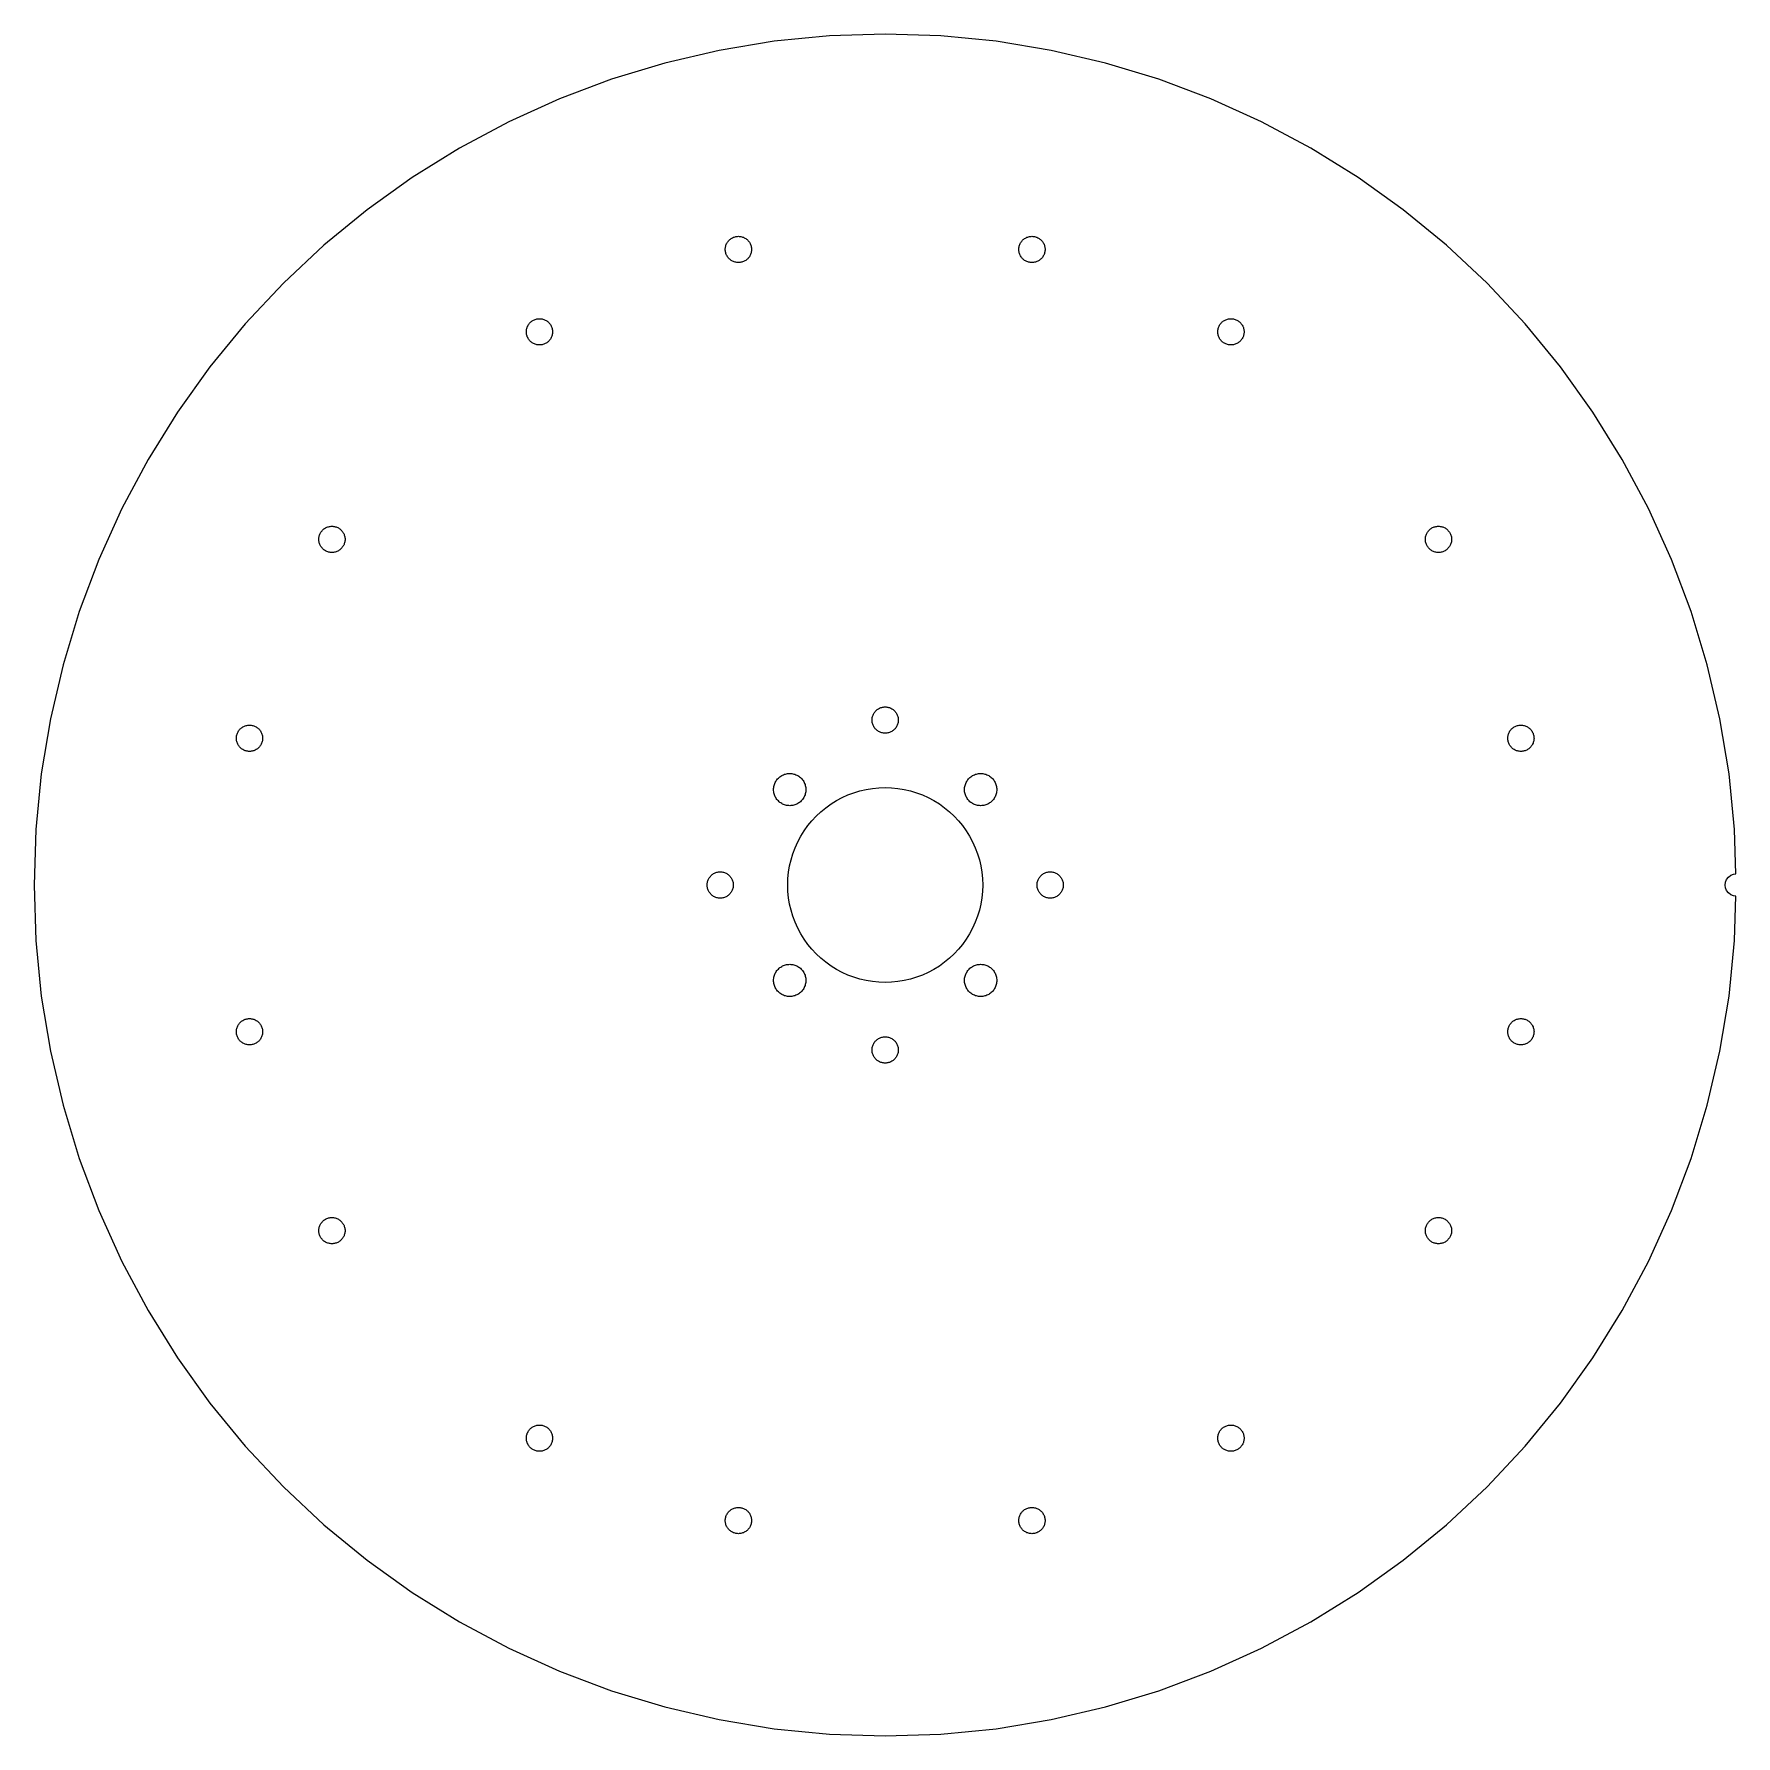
# Model space of a CAD drawing. Header units: metres. Extents: x -114 to 113, y -114 to 114.
import ezdxf

# ---------------------------------------------------------------- set-up
doc = ezdxf.new("R2010")
doc.units = ezdxf.units.M

msp = doc.modelspace()

# ---------------------------------------------------------------- linework, layer by layer
for p, q in [((0, 113.5), (-7.42325, 113.257)), ((7.42325, 113.257), (0, 113.5)), ((-22.1427, 111.319), (-29.376, 109.633)), ((-14.8147, 112.529), (-22.1427, 111.319)), ((-7.42325, 113.257), (-14.8147, 112.529)), ((14.8147, 112.529), (7.42325, 113.257)), ((22.1427, 111.319), (14.8147, 112.529)), ((29.376, 109.633), (22.1427, 111.319)), ((-29.376, 109.633), (-36.4834, 107.477)), ((36.4834, 107.477), (29.376, 109.633)), ((-36.4834, 107.477), (-43.4346, 104.86)), ((43.4346, 104.86), (36.4834, 107.477)), ((-43.4346, 104.86), (-50.1998, 101.795)), ((50.1998, 101.795), (43.4346, 104.86)), ((-50.1998, 101.795), (-56.75, 98.2939)), ((56.75, 98.2939), (50.1998, 101.795)), ((-56.75, 98.2939), (-63.0572, 94.3718)), ((63.0572, 94.3718), (56.75, 98.2939)), ((-63.0572, 94.3718), (-69.0944, 90.0456)), ((69.0944, 90.0456), (63.0572, 94.3718)), ((-69.0944, 90.0456), (-74.8357, 85.3338)), ((74.8357, 85.3338), (69.0944, 90.0456)), ((-20.543, 86.2253), (-20.4457, 86.2857)), ((-20.4457, 86.2857), (-20.3447, 86.3397)), ((-20.3447, 86.3397), (-20.2404, 86.387)), ((-20.2404, 86.387), (-20.1333, 86.4273)), ((-20.1333, 86.4273), (-20.0237, 86.4606)), ((-20.0237, 86.4606), (-19.9121, 86.4866)), ((-19.9121, 86.4866), (-19.7991, 86.5052)), ((-19.7991, 86.5052), (-19.6852, 86.5164)), ((-19.6852, 86.5164), (-19.5707, 86.5202)), ((-19.5707, 86.5202), (-19.4563, 86.5164)), ((-19.4563, 86.5164), (-19.3423, 86.5052)), ((-19.3423, 86.5052), (-19.2293, 86.4866)), ((-19.2293, 86.4866), (-19.1178, 86.4606)), ((-19.1178, 86.4606), (-19.0082, 86.4273)), ((-19.0082, 86.4273), (-18.901, 86.387)), ((-18.901, 86.387), (-18.7967, 86.3397)), ((-18.7967, 86.3397), (-18.6957, 86.2857)), ((-18.6957, 86.2857), (-18.5985, 86.2253)), ((18.5985, 86.2253), (18.6957, 86.2857)), ((18.6957, 86.2857), (18.7967, 86.3397)), ((18.7967, 86.3397), (18.901, 86.387)), ((18.901, 86.387), (19.0082, 86.4273)), ((19.0082, 86.4273), (19.1178, 86.4606)), ((19.1178, 86.4606), (19.2293, 86.4866)), ((19.2293, 86.4866), (19.3423, 86.5052)), ((19.3423, 86.5052), (19.4563, 86.5164)), ((19.4563, 86.5164), (19.5707, 86.5202)), ((19.5707, 86.5202), (19.6852, 86.5164)), ((19.6852, 86.5164), (19.7991, 86.5052)), ((19.7991, 86.5052), (19.9121, 86.4866)), ((19.9121, 86.4866), (20.0237, 86.4606)), ((20.0237, 86.4606), (20.1333, 86.4273)), ((20.1333, 86.4273), (20.2404, 86.387)), ((20.2404, 86.387), (20.3447, 86.3397)), ((20.3447, 86.3397), (20.4457, 86.2857)), ((20.4457, 86.2857), (20.543, 86.2253)), ((-74.8357, 85.3338), (-80.2566, 80.2566)), ((-21.3207, 84.7702), (-21.317, 84.8846)), ((-21.317, 84.6557), (-21.3207, 84.7702)), ((-21.317, 84.8846), (-21.3058, 84.9986)), ((-21.3058, 84.5418), (-21.317, 84.6557)), ((-21.3058, 84.9986), (-21.2871, 85.1116)), ((-21.2871, 84.4288), (-21.3058, 84.5418)), ((-21.2871, 85.1116), (-21.2611, 85.2231)), ((-21.2611, 84.3173), (-21.2871, 84.4288)), ((-21.2611, 85.2231), (-21.2279, 85.3327)), ((-21.2279, 84.2077), (-21.2611, 84.3173)), ((-21.2279, 85.3327), (-21.1875, 85.4399)), ((-21.1875, 84.1005), (-21.2279, 84.2077)), ((-21.1875, 85.4399), (-21.1403, 85.5442)), ((-21.1403, 83.9962), (-21.1875, 84.1005)), ((-21.1403, 85.5442), (-21.0863, 85.6452)), ((-21.0863, 83.8952), (-21.1403, 83.9962)), ((-21.0863, 85.6452), (-21.0258, 85.7424)), ((-21.0258, 85.7424), (-20.9591, 85.8355)), ((-20.9591, 85.8355), (-20.8865, 85.924)), ((-20.8865, 85.924), (-20.8082, 86.0076)), ((-20.8082, 86.0076), (-20.7246, 86.0859)), ((-20.7246, 86.0859), (-20.6361, 86.1586)), ((-20.6361, 86.1586), (-20.543, 86.2253)), ((-18.5985, 86.2253), (-18.5054, 86.1586)), ((-18.5054, 86.1586), (-18.4169, 86.0859)), ((-18.4169, 86.0859), (-18.3333, 86.0076)), ((-18.3333, 86.0076), (-18.255, 85.924)), ((-18.255, 85.924), (-18.1824, 85.8355)), ((-18.1824, 85.8355), (-18.1157, 85.7424)), ((-18.1157, 85.7424), (-18.0552, 85.6452)), ((-18.0552, 85.6452), (-18.0012, 85.5442)), ((-18.0012, 83.9962), (-18.0552, 83.8952)), ((-18.0012, 85.5442), (-17.9539, 85.4399)), ((-17.9539, 84.1005), (-18.0012, 83.9962)), ((-17.9539, 85.4399), (-17.9136, 85.3327)), ((-17.9136, 84.2077), (-17.9539, 84.1005)), ((-17.9136, 85.3327), (-17.8804, 85.2231)), ((-17.8804, 84.3173), (-17.9136, 84.2077)), ((-17.8804, 85.2231), (-17.8544, 85.1116)), ((-17.8544, 84.4288), (-17.8804, 84.3173)), ((-17.8544, 85.1116), (-17.8357, 84.9986)), ((-17.8357, 84.5418), (-17.8544, 84.4288)), ((-17.8357, 84.9986), (-17.8245, 84.8846)), ((-17.8245, 84.6557), (-17.8357, 84.5418)), ((-17.8245, 84.8846), (-17.8207, 84.7702)), ((-17.8207, 84.7702), (-17.8245, 84.6557)), ((17.8207, 84.7702), (17.8245, 84.8846)), ((17.8245, 84.6557), (17.8207, 84.7702)), ((17.8245, 84.8846), (17.8357, 84.9986)), ((17.8357, 84.5418), (17.8245, 84.6557)), ((17.8357, 84.9986), (17.8544, 85.1116)), ((17.8544, 84.4288), (17.8357, 84.5418)), ((17.8544, 85.1116), (17.8804, 85.2231)), ((17.8804, 84.3173), (17.8544, 84.4288)), ((17.8804, 85.2231), (17.9136, 85.3327)), ((17.9136, 84.2077), (17.8804, 84.3173)), ((17.9136, 85.3327), (17.9539, 85.4399)), ((17.9539, 84.1005), (17.9136, 84.2077)), ((17.9539, 85.4399), (18.0012, 85.5442)), ((18.0012, 83.9962), (17.9539, 84.1005)), ((18.0012, 85.5442), (18.0552, 85.6452)), ((18.0552, 83.8952), (18.0012, 83.9962)), ((18.0552, 85.6452), (18.1157, 85.7424)), ((18.1157, 85.7424), (18.1824, 85.8355)), ((18.1824, 85.8355), (18.255, 85.924)), ((18.255, 85.924), (18.3333, 86.0076)), ((18.3333, 86.0076), (18.4169, 86.0859)), ((18.4169, 86.0859), (18.5054, 86.1586)), ((18.5054, 86.1586), (18.5985, 86.2253)), ((20.543, 86.2253), (20.6361, 86.1586)), ((20.6361, 86.1586), (20.7246, 86.0859)), ((20.7246, 86.0859), (20.8082, 86.0076)), ((20.8082, 86.0076), (20.8865, 85.924)), ((20.8865, 85.924), (20.9591, 85.8355)), ((20.9591, 85.8355), (21.0258, 85.7424)), ((21.0258, 85.7424), (21.0863, 85.6452)), ((21.0863, 85.6452), (21.1403, 85.5442)), ((21.1403, 83.9962), (21.0863, 83.8952)), ((21.1403, 85.5442), (21.1875, 85.4399)), ((21.1875, 84.1005), (21.1403, 83.9962)), ((21.1875, 85.4399), (21.2279, 85.3327)), ((21.2279, 84.2077), (21.1875, 84.1005)), ((21.2279, 85.3327), (21.2611, 85.2231)), ((21.2611, 84.3173), (21.2279, 84.2077)), ((21.2611, 85.2231), (21.2871, 85.1116)), ((21.2871, 84.4288), (21.2611, 84.3173)), ((21.2871, 85.1116), (21.3058, 84.9986)), ((21.3058, 84.5418), (21.2871, 84.4288)), ((21.3058, 84.9986), (21.317, 84.8846)), ((21.317, 84.6557), (21.3058, 84.5418)), ((21.317, 84.8846), (21.3207, 84.7702)), ((21.3207, 84.7702), (21.317, 84.6557)), ((80.2566, 80.2566), (74.8357, 85.3338)), ((-21.0258, 83.7979), (-21.0863, 83.8952)), ((-20.9591, 83.7048), (-21.0258, 83.7979)), ((-20.8865, 83.6163), (-20.9591, 83.7048)), ((-20.8082, 83.5327), (-20.8865, 83.6163)), ((-20.7246, 83.4545), (-20.8082, 83.5327)), ((-20.6361, 83.3818), (-20.7246, 83.4545)), ((-20.543, 83.3151), (-20.6361, 83.3818)), ((-20.4457, 83.2546), (-20.543, 83.3151)), ((-20.3447, 83.2007), (-20.4457, 83.2546)), ((-20.2404, 83.1534), (-20.3447, 83.2007)), ((-20.1333, 83.1131), (-20.2404, 83.1534)), ((-20.0237, 83.0798), (-20.1333, 83.1131)), ((-19.9121, 83.0538), (-20.0237, 83.0798)), ((-19.7991, 83.0352), (-19.9121, 83.0538)), ((-19.6852, 83.0239), (-19.7991, 83.0352)), ((-19.5707, 83.0202), (-19.6852, 83.0239)), ((-19.4563, 83.0239), (-19.5707, 83.0202)), ((-19.3423, 83.0352), (-19.4563, 83.0239)), ((-19.2293, 83.0538), (-19.3423, 83.0352)), ((-19.1178, 83.0798), (-19.2293, 83.0538)), ((-19.0082, 83.1131), (-19.1178, 83.0798)), ((-18.901, 83.1534), (-19.0082, 83.1131)), ((-18.7967, 83.2007), (-18.901, 83.1534)), ((-18.6957, 83.2546), (-18.7967, 83.2007)), ((-18.5985, 83.3151), (-18.6957, 83.2546)), ((-18.5054, 83.3818), (-18.5985, 83.3151)), ((-18.4169, 83.4545), (-18.5054, 83.3818)), ((-18.3333, 83.5327), (-18.4169, 83.4545)), ((-18.255, 83.6163), (-18.3333, 83.5327)), ((-18.1824, 83.7048), (-18.255, 83.6163)), ((-18.1157, 83.7979), (-18.1824, 83.7048)), ((-18.0552, 83.8952), (-18.1157, 83.7979)), ((18.1157, 83.7979), (18.0552, 83.8952)), ((18.1824, 83.7048), (18.1157, 83.7979)), ((18.255, 83.6163), (18.1824, 83.7048)), ((18.3333, 83.5327), (18.255, 83.6163)), ((18.4169, 83.4545), (18.3333, 83.5327)), ((18.5054, 83.3818), (18.4169, 83.4545)), ((18.5985, 83.3151), (18.5054, 83.3818)), ((18.6957, 83.2546), (18.5985, 83.3151)), ((18.7967, 83.2007), (18.6957, 83.2546)), ((18.901, 83.1534), (18.7967, 83.2007)), ((19.0082, 83.1131), (18.901, 83.1534)), ((19.1178, 83.0798), (19.0082, 83.1131)), ((19.2293, 83.0538), (19.1178, 83.0798)), ((19.3423, 83.0352), (19.2293, 83.0538)), ((19.4563, 83.0239), (19.3423, 83.0352)), ((19.5707, 83.0202), (19.4563, 83.0239)), ((19.6852, 83.0239), (19.5707, 83.0202)), ((19.7991, 83.0352), (19.6852, 83.0239)), ((19.9121, 83.0538), (19.7991, 83.0352)), ((20.0237, 83.0798), (19.9121, 83.0538)), ((20.1333, 83.1131), (20.0237, 83.0798)), ((20.2404, 83.1534), (20.1333, 83.1131)), ((20.3447, 83.2007), (20.2404, 83.1534)), ((20.4457, 83.2546), (20.3447, 83.2007)), ((20.543, 83.3151), (20.4457, 83.2546)), ((20.6361, 83.3818), (20.543, 83.3151)), ((20.7246, 83.4545), (20.6361, 83.3818)), ((20.8082, 83.5327), (20.7246, 83.4545)), ((20.8865, 83.6163), (20.8082, 83.5327)), ((20.9591, 83.7048), (20.8865, 83.6163)), ((21.0258, 83.7979), (20.9591, 83.7048)), ((21.0863, 83.8952), (21.0258, 83.7979)), ((-80.2566, 80.2566), (-85.3338, 74.8357)), ((85.3338, 74.8357), (80.2566, 80.2566)), ((-47.4913, 74.8455), (-47.4187, 74.934)), ((-47.4187, 74.934), (-47.3404, 75.0176)), ((-47.3404, 75.0176), (-47.2568, 75.0959)), ((-47.2568, 75.0959), (-47.1683, 75.1685)), ((-47.1683, 75.1685), (-47.0752, 75.2352)), ((-47.0752, 75.2352), (-46.978, 75.2957)), ((-46.978, 75.2957), (-46.877, 75.3497)), ((-46.877, 75.3497), (-46.7727, 75.397)), ((-46.7727, 75.397), (-46.6655, 75.4373)), ((-46.6655, 75.4373), (-46.5559, 75.4706)), ((-46.5559, 75.4706), (-46.4444, 75.4966)), ((-46.4444, 75.4966), (-46.3314, 75.5152)), ((-46.3314, 75.5152), (-46.2174, 75.5264)), ((-46.2174, 75.5264), (-46.103, 75.5302)), ((-46.103, 75.5302), (-45.9885, 75.5264)), ((-45.9885, 75.5264), (-45.8745, 75.5152)), ((-45.8745, 75.5152), (-45.7616, 75.4966)), ((-45.7616, 75.4966), (-45.65, 75.4706)), ((-45.65, 75.4706), (-45.5405, 75.4373)), ((-45.5405, 75.4373), (-45.4333, 75.397)), ((-45.4333, 75.397), (-45.329, 75.3497)), ((-45.329, 75.3497), (-45.228, 75.2957)), ((-45.228, 75.2957), (-45.1307, 75.2352)), ((-45.1307, 75.2352), (-45.0376, 75.1685)), ((-45.0376, 75.1685), (-44.9491, 75.0959)), ((-44.9491, 75.0959), (-44.8655, 75.0176)), ((-44.8655, 75.0176), (-44.7872, 74.934)), ((-44.7872, 74.934), (-44.7146, 74.8455)), ((44.7146, 74.8455), (44.7872, 74.934)), ((44.7872, 74.934), (44.8655, 75.0176)), ((44.8655, 75.0176), (44.9491, 75.0959)), ((44.9491, 75.0959), (45.0376, 75.1685)), ((45.0376, 75.1685), (45.1307, 75.2352)), ((45.1307, 75.2352), (45.228, 75.2957)), ((45.228, 75.2957), (45.329, 75.3497)), ((45.329, 75.3497), (45.4333, 75.397)), ((45.4333, 75.397), (45.5405, 75.4373)), ((45.5405, 75.4373), (45.65, 75.4706)), ((45.65, 75.4706), (45.7616, 75.4966)), ((45.7616, 75.4966), (45.8745, 75.5152)), ((45.8745, 75.5152), (45.9885, 75.5264)), ((45.9885, 75.5264), (46.103, 75.5302)), ((46.103, 75.5302), (46.2174, 75.5264)), ((46.2174, 75.5264), (46.3314, 75.5152)), ((46.3314, 75.5152), (46.4444, 75.4966)), ((46.4444, 75.4966), (46.5559, 75.4706)), ((46.5559, 75.4706), (46.6655, 75.4373)), ((46.6655, 75.4373), (46.7727, 75.397)), ((46.7727, 75.397), (46.877, 75.3497)), ((46.877, 75.3497), (46.978, 75.2957)), ((46.978, 75.2957), (47.0752, 75.2352)), ((47.0752, 75.2352), (47.1683, 75.1685)), ((47.1683, 75.1685), (47.2568, 75.0959)), ((47.2568, 75.0959), (47.3404, 75.0176)), ((47.3404, 75.0176), (47.4187, 74.934)), ((47.4187, 74.934), (47.4913, 74.8455)), ((-85.3338, 74.8357), (-90.0456, 69.0944)), ((-47.853, 73.7802), (-47.8492, 73.8946)), ((-47.8492, 73.6657), (-47.853, 73.7802)), ((-47.8492, 73.8946), (-47.838, 74.0086)), ((-47.838, 73.5518), (-47.8492, 73.6657)), ((-47.838, 74.0086), (-47.8193, 74.1216)), ((-47.8193, 73.4388), (-47.838, 73.5518)), ((-47.8193, 74.1216), (-47.7933, 74.2331)), ((-47.7933, 73.3272), (-47.8193, 73.4388)), ((-47.7933, 74.2331), (-47.7601, 74.3427)), ((-47.7601, 73.2177), (-47.7933, 73.3272)), ((-47.7601, 74.3427), (-47.7198, 74.4499)), ((-47.7198, 73.1105), (-47.7601, 73.2177)), ((-47.7198, 74.4499), (-47.6725, 74.5542)), ((-47.6725, 73.0062), (-47.7198, 73.1105)), ((-47.6725, 74.5542), (-47.6185, 74.6552)), ((-47.6185, 72.9052), (-47.6725, 73.0062)), ((-47.6185, 74.6552), (-47.558, 74.7524)), ((-47.558, 72.8079), (-47.6185, 72.9052)), ((-47.558, 74.7524), (-47.4913, 74.8455)), ((-47.4913, 72.7148), (-47.558, 72.8079)), ((-47.4187, 72.6263), (-47.4913, 72.7148)), ((-44.7146, 72.7148), (-44.7872, 72.6263)), ((-44.7146, 74.8455), (-44.6479, 74.7524)), ((-44.6479, 72.8079), (-44.7146, 72.7148)), ((-44.6479, 74.7524), (-44.5874, 74.6552)), ((-44.5874, 72.9052), (-44.6479, 72.8079)), ((-44.5874, 74.6552), (-44.5334, 74.5542)), ((-44.5334, 73.0062), (-44.5874, 72.9052)), ((-44.5334, 74.5542), (-44.4862, 74.4499)), ((-44.4862, 73.1105), (-44.5334, 73.0062)), ((-44.4862, 74.4499), (-44.4458, 74.3427)), ((-44.4458, 73.2177), (-44.4862, 73.1105)), ((-44.4458, 74.3427), (-44.4126, 74.2331)), ((-44.4126, 73.3272), (-44.4458, 73.2177)), ((-44.4126, 74.2331), (-44.3866, 74.1216)), ((-44.3866, 73.4388), (-44.4126, 73.3272)), ((-44.3866, 74.1216), (-44.3679, 74.0086)), ((-44.3679, 73.5518), (-44.3866, 73.4388)), ((-44.3679, 74.0086), (-44.3567, 73.8946)), ((-44.3567, 73.6657), (-44.3679, 73.5518)), ((-44.3567, 73.8946), (-44.353, 73.7802)), ((-44.353, 73.7802), (-44.3567, 73.6657)), ((44.353, 73.7802), (44.3567, 73.8946)), ((44.3567, 73.6657), (44.353, 73.7802)), ((44.3567, 73.8946), (44.3679, 74.0086)), ((44.3679, 73.5518), (44.3567, 73.6657)), ((44.3679, 74.0086), (44.3866, 74.1216)), ((44.3866, 73.4388), (44.3679, 73.5518)), ((44.3866, 74.1216), (44.4126, 74.2331)), ((44.4126, 73.3272), (44.3866, 73.4388)), ((44.4126, 74.2331), (44.4458, 74.3427)), ((44.4458, 73.2177), (44.4126, 73.3272)), ((44.4458, 74.3427), (44.4862, 74.4499)), ((44.4862, 73.1105), (44.4458, 73.2177)), ((44.4862, 74.4499), (44.5334, 74.5542)), ((44.5334, 73.0062), (44.4862, 73.1105)), ((44.5334, 74.5542), (44.5874, 74.6552)), ((44.5874, 72.9052), (44.5334, 73.0062)), ((44.5874, 74.6552), (44.6479, 74.7524)), ((44.6479, 72.8079), (44.5874, 72.9052)), ((44.6479, 74.7524), (44.7146, 74.8455)), ((44.7146, 72.7148), (44.6479, 72.8079)), ((44.7872, 72.6263), (44.7146, 72.7148)), ((47.4913, 72.7148), (47.4187, 72.6263)), ((47.4913, 74.8455), (47.558, 74.7524)), ((47.558, 72.8079), (47.4913, 72.7148)), ((47.558, 74.7524), (47.6185, 74.6552)), ((47.6185, 72.9052), (47.558, 72.8079)), ((47.6185, 74.6552), (47.6725, 74.5542)), ((47.6725, 73.0062), (47.6185, 72.9052)), ((47.6725, 74.5542), (47.7198, 74.4499)), ((47.7198, 73.1105), (47.6725, 73.0062)), ((47.7198, 74.4499), (47.7601, 74.3427)), ((47.7601, 73.2177), (47.7198, 73.1105)), ((47.7601, 74.3427), (47.7933, 74.2331)), ((47.7933, 73.3272), (47.7601, 73.2177)), ((47.7933, 74.2331), (47.8193, 74.1216)), ((47.8193, 73.4388), (47.7933, 73.3272)), ((47.8193, 74.1216), (47.838, 74.0086)), ((47.838, 73.5518), (47.8193, 73.4388)), ((47.838, 74.0086), (47.8492, 73.8946)), ((47.8492, 73.6657), (47.838, 73.5518)), ((47.8492, 73.8946), (47.853, 73.7802)), ((47.853, 73.7802), (47.8492, 73.6657)), ((90.0456, 69.0944), (85.3338, 74.8357)), ((-47.3404, 72.5427), (-47.4187, 72.6263)), ((-47.2568, 72.4645), (-47.3404, 72.5427)), ((-47.1683, 72.3918), (-47.2568, 72.4645)), ((-47.0752, 72.3251), (-47.1683, 72.3918)), ((-46.978, 72.2646), (-47.0752, 72.3251)), ((-46.877, 72.2106), (-46.978, 72.2646)), ((-46.7727, 72.1634), (-46.877, 72.2106)), ((-46.6655, 72.123), (-46.7727, 72.1634)), ((-46.5559, 72.0898), (-46.6655, 72.123)), ((-46.4444, 72.0638), (-46.5559, 72.0898)), ((-46.3314, 72.0452), (-46.4444, 72.0638)), ((-46.2174, 72.0339), (-46.3314, 72.0452)), ((-46.103, 72.0302), (-46.2174, 72.0339)), ((-45.9885, 72.0339), (-46.103, 72.0302)), ((-45.8745, 72.0452), (-45.9885, 72.0339)), ((-45.7616, 72.0638), (-45.8745, 72.0452)), ((-45.65, 72.0898), (-45.7616, 72.0638)), ((-45.5405, 72.123), (-45.65, 72.0898)), ((-45.4333, 72.1634), (-45.5405, 72.123)), ((-45.329, 72.2106), (-45.4333, 72.1634)), ((-45.228, 72.2646), (-45.329, 72.2106)), ((-45.1307, 72.3251), (-45.228, 72.2646)), ((-45.0376, 72.3918), (-45.1307, 72.3251)), ((-44.9491, 72.4645), (-45.0376, 72.3918)), ((-44.8655, 72.5427), (-44.9491, 72.4645)), ((-44.7872, 72.6263), (-44.8655, 72.5427)), ((44.8655, 72.5427), (44.7872, 72.6263)), ((44.9491, 72.4645), (44.8655, 72.5427)), ((45.0376, 72.3918), (44.9491, 72.4645)), ((45.1307, 72.3251), (45.0376, 72.3918)), ((45.228, 72.2646), (45.1307, 72.3251)), ((45.329, 72.2106), (45.228, 72.2646)), ((45.4333, 72.1634), (45.329, 72.2106)), ((45.5405, 72.123), (45.4333, 72.1634)), ((45.65, 72.0898), (45.5405, 72.123)), ((45.7616, 72.0638), (45.65, 72.0898)), ((45.8745, 72.0452), (45.7616, 72.0638)), ((45.9885, 72.0339), (45.8745, 72.0452)), ((46.103, 72.0302), (45.9885, 72.0339)), ((46.2174, 72.0339), (46.103, 72.0302)), ((46.3314, 72.0452), (46.2174, 72.0339)), ((46.4444, 72.0638), (46.3314, 72.0452)), ((46.5559, 72.0898), (46.4444, 72.0638)), ((46.6655, 72.123), (46.5559, 72.0898)), ((46.7727, 72.1634), (46.6655, 72.123)), ((46.877, 72.2106), (46.7727, 72.1634)), ((46.978, 72.2646), (46.877, 72.2106)), ((47.0752, 72.3251), (46.978, 72.2646)), ((47.1683, 72.3918), (47.0752, 72.3251)), ((47.2568, 72.4645), (47.1683, 72.3918)), ((47.3404, 72.5427), (47.2568, 72.4645)), ((47.4187, 72.6263), (47.3404, 72.5427)), ((-90.0456, 69.0944), (-94.3718, 63.0572)), ((94.3718, 63.0572), (90.0456, 69.0944)), ((-94.3718, 63.0572), (-98.2939, 56.75)), ((98.2939, 56.75), (94.3718, 63.0572)), ((-98.2939, 56.75), (-101.795, 50.1998)), ((101.795, 50.1998), (98.2939, 56.75)), ((-101.795, 50.1998), (-104.86, 43.4346)), ((104.86, 43.4346), (101.795, 50.1998)), ((-74.6552, 47.6185), (-74.5542, 47.6725)), ((-74.5542, 47.6725), (-74.4499, 47.7198)), ((-74.4499, 47.7198), (-74.3427, 47.7601)), ((-74.3427, 47.7601), (-74.2331, 47.7933)), ((-74.2331, 47.7933), (-74.1216, 47.8193)), ((-74.1216, 47.8193), (-74.0086, 47.838)), ((-74.0086, 47.838), (-73.8946, 47.8492)), ((-73.8946, 47.8492), (-73.7802, 47.853)), ((-73.7802, 47.853), (-73.6657, 47.8492)), ((-73.6657, 47.8492), (-73.5518, 47.838)), ((-73.5518, 47.838), (-73.4388, 47.8193)), ((-73.4388, 47.8193), (-73.3272, 47.7933)), ((-73.3272, 47.7933), (-73.2177, 47.7601)), ((-73.2177, 47.7601), (-73.1105, 47.7198)), ((-73.1105, 47.7198), (-73.0062, 47.6725)), ((-73.0062, 47.6725), (-72.9052, 47.6185)), ((72.9052, 47.6185), (73.0062, 47.6725)), ((73.0062, 47.6725), (73.1105, 47.7198)), ((73.1105, 47.7198), (73.2177, 47.7601)), ((73.2177, 47.7601), (73.3272, 47.7933)), ((73.3272, 47.7933), (73.4388, 47.8193)), ((73.4388, 47.8193), (73.5518, 47.838)), ((73.5518, 47.838), (73.6657, 47.8492)), ((73.6657, 47.8492), (73.7802, 47.853)), ((73.7802, 47.853), (73.8946, 47.8492)), ((73.8946, 47.8492), (74.0086, 47.838)), ((74.0086, 47.838), (74.1216, 47.8193)), ((74.1216, 47.8193), (74.2331, 47.7933)), ((74.2331, 47.7933), (74.3427, 47.7601)), ((74.3427, 47.7601), (74.4499, 47.7198)), ((74.4499, 47.7198), (74.5542, 47.6725)), ((74.5542, 47.6725), (74.6552, 47.6185)), ((-75.5302, 46.103), (-75.5264, 46.2174)), ((-75.5264, 45.9885), (-75.5302, 46.103)), ((-75.5264, 46.2174), (-75.5152, 46.3314)), ((-75.5152, 45.8745), (-75.5264, 45.9885)), ((-75.5152, 46.3314), (-75.4966, 46.4444)), ((-75.4966, 45.7616), (-75.5152, 45.8745)), ((-75.4966, 46.4444), (-75.4706, 46.5559)), ((-75.4706, 45.65), (-75.4966, 45.7616)), ((-75.4706, 46.5559), (-75.4373, 46.6655)), ((-75.4373, 45.5405), (-75.4706, 45.65)), ((-75.4373, 46.6655), (-75.397, 46.7727)), ((-75.397, 45.4333), (-75.4373, 45.5405)), ((-75.397, 46.7727), (-75.3497, 46.877)), ((-75.3497, 45.329), (-75.397, 45.4333)), ((-75.3497, 46.877), (-75.2957, 46.978)), ((-75.2957, 46.978), (-75.2352, 47.0752)), ((-75.2352, 47.0752), (-75.1685, 47.1683)), ((-75.1685, 47.1683), (-75.0959, 47.2568)), ((-75.0959, 47.2568), (-75.0176, 47.3404)), ((-75.0176, 47.3404), (-74.934, 47.4187)), ((-74.934, 47.4187), (-74.8455, 47.4913)), ((-74.8455, 47.4913), (-74.7524, 47.558)), ((-74.7524, 47.558), (-74.6552, 47.6185)), ((-72.9052, 47.6185), (-72.8079, 47.558)), ((-72.8079, 47.558), (-72.7148, 47.4913)), ((-72.7148, 47.4913), (-72.6263, 47.4187)), ((-72.6263, 47.4187), (-72.5427, 47.3404)), ((-72.5427, 47.3404), (-72.4645, 47.2568)), ((-72.4645, 47.2568), (-72.3918, 47.1683)), ((-72.3918, 47.1683), (-72.3251, 47.0752)), ((-72.3251, 47.0752), (-72.2646, 46.978)), ((-72.2646, 46.978), (-72.2106, 46.877)), ((-72.2106, 46.877), (-72.1634, 46.7727)), ((-72.1634, 45.4333), (-72.2106, 45.329)), ((-72.1634, 46.7727), (-72.123, 46.6655)), ((-72.123, 45.5405), (-72.1634, 45.4333)), ((-72.123, 46.6655), (-72.0898, 46.5559)), ((-72.0898, 45.65), (-72.123, 45.5405)), ((-72.0898, 46.5559), (-72.0638, 46.4444)), ((-72.0638, 45.7616), (-72.0898, 45.65)), ((-72.0638, 46.4444), (-72.0452, 46.3314)), ((-72.0452, 45.8745), (-72.0638, 45.7616)), ((-72.0452, 46.3314), (-72.0339, 46.2174)), ((-72.0339, 45.9885), (-72.0452, 45.8745)), ((-72.0339, 46.2174), (-72.0302, 46.103)), ((-72.0302, 46.103), (-72.0339, 45.9885)), ((72.0302, 46.103), (72.0339, 46.2174)), ((72.0339, 45.9885), (72.0302, 46.103)), ((72.0339, 46.2174), (72.0452, 46.3314)), ((72.0452, 45.8745), (72.0339, 45.9885)), ((72.0452, 46.3314), (72.0638, 46.4444)), ((72.0638, 45.7616), (72.0452, 45.8745)), ((72.0638, 46.4444), (72.0898, 46.5559)), ((72.0898, 45.65), (72.0638, 45.7616)), ((72.0898, 46.5559), (72.123, 46.6655)), ((72.123, 45.5405), (72.0898, 45.65)), ((72.123, 46.6655), (72.1634, 46.7727)), ((72.1634, 45.4333), (72.123, 45.5405)), ((72.1634, 46.7727), (72.2106, 46.877)), ((72.2106, 45.329), (72.1634, 45.4333)), ((72.2106, 46.877), (72.2646, 46.978)), ((72.2646, 46.978), (72.3251, 47.0752)), ((72.3251, 47.0752), (72.3918, 47.1683)), ((72.3918, 47.1683), (72.4645, 47.2568)), ((72.4645, 47.2568), (72.5427, 47.3404)), ((72.5427, 47.3404), (72.6263, 47.4187)), ((72.6263, 47.4187), (72.7148, 47.4913)), ((72.7148, 47.4913), (72.8079, 47.558)), ((72.8079, 47.558), (72.9052, 47.6185)), ((74.6552, 47.6185), (74.7524, 47.558)), ((74.7524, 47.558), (74.8455, 47.4913)), ((74.8455, 47.4913), (74.934, 47.4187)), ((74.934, 47.4187), (75.0176, 47.3404)), ((75.0176, 47.3404), (75.0959, 47.2568)), ((75.0959, 47.2568), (75.1685, 47.1683)), ((75.1685, 47.1683), (75.2352, 47.0752)), ((75.2352, 47.0752), (75.2957, 46.978)), ((75.2957, 46.978), (75.3497, 46.877)), ((75.3497, 46.877), (75.397, 46.7727)), ((75.397, 45.4333), (75.3497, 45.329)), ((75.397, 46.7727), (75.4373, 46.6655)), ((75.4373, 45.5405), (75.397, 45.4333)), ((75.4373, 46.6655), (75.4706, 46.5559)), ((75.4706, 45.65), (75.4373, 45.5405)), ((75.4706, 46.5559), (75.4966, 46.4444)), ((75.4966, 45.7616), (75.4706, 45.65)), ((75.4966, 46.4444), (75.5152, 46.3314)), ((75.5152, 45.8745), (75.4966, 45.7616)), ((75.5152, 46.3314), (75.5264, 46.2174)), ((75.5264, 45.9885), (75.5152, 45.8745)), ((75.5264, 46.2174), (75.5302, 46.103)), ((75.5302, 46.103), (75.5264, 45.9885)), ((-104.86, 43.4346), (-107.477, 36.4834)), ((-75.2957, 45.228), (-75.3497, 45.329)), ((-75.2352, 45.1307), (-75.2957, 45.228)), ((-75.1685, 45.0376), (-75.2352, 45.1307)), ((-75.0959, 44.9491), (-75.1685, 45.0376)), ((-75.0176, 44.8655), (-75.0959, 44.9491)), ((-74.934, 44.7872), (-75.0176, 44.8655)), ((-74.8455, 44.7146), (-74.934, 44.7872)), ((-74.7524, 44.6479), (-74.8455, 44.7146)), ((-74.6552, 44.5874), (-74.7524, 44.6479)), ((-74.5542, 44.5334), (-74.6552, 44.5874)), ((-74.4499, 44.4862), (-74.5542, 44.5334)), ((-74.3427, 44.4458), (-74.4499, 44.4862)), ((-74.2331, 44.4126), (-74.3427, 44.4458)), ((-74.1216, 44.3866), (-74.2331, 44.4126)), ((-74.0086, 44.3679), (-74.1216, 44.3866)), ((-73.8946, 44.3567), (-74.0086, 44.3679)), ((-73.7802, 44.353), (-73.8946, 44.3567)), ((-73.6657, 44.3567), (-73.7802, 44.353)), ((-73.5518, 44.3679), (-73.6657, 44.3567)), ((-73.4388, 44.3866), (-73.5518, 44.3679)), ((-73.3272, 44.4126), (-73.4388, 44.3866)), ((-73.2177, 44.4458), (-73.3272, 44.4126)), ((-73.1105, 44.4862), (-73.2177, 44.4458)), ((-73.0062, 44.5334), (-73.1105, 44.4862)), ((-72.9052, 44.5874), (-73.0062, 44.5334)), ((-72.8079, 44.6479), (-72.9052, 44.5874)), ((-72.7148, 44.7146), (-72.8079, 44.6479)), ((-72.6263, 44.7872), (-72.7148, 44.7146)), ((-72.5427, 44.8655), (-72.6263, 44.7872)), ((-72.4645, 44.9491), (-72.5427, 44.8655)), ((-72.3918, 45.0376), (-72.4645, 44.9491)), ((-72.3251, 45.1307), (-72.3918, 45.0376)), ((-72.2646, 45.228), (-72.3251, 45.1307)), ((-72.2106, 45.329), (-72.2646, 45.228)), ((72.2646, 45.228), (72.2106, 45.329)), ((72.3251, 45.1307), (72.2646, 45.228)), ((72.3918, 45.0376), (72.3251, 45.1307)), ((72.4645, 44.9491), (72.3918, 45.0376)), ((72.5427, 44.8655), (72.4645, 44.9491)), ((72.6263, 44.7872), (72.5427, 44.8655)), ((72.7148, 44.7146), (72.6263, 44.7872)), ((72.8079, 44.6479), (72.7148, 44.7146)), ((72.9052, 44.5874), (72.8079, 44.6479)), ((73.0062, 44.5334), (72.9052, 44.5874)), ((73.1105, 44.4862), (73.0062, 44.5334)), ((73.2177, 44.4458), (73.1105, 44.4862)), ((73.3272, 44.4126), (73.2177, 44.4458)), ((73.4388, 44.3866), (73.3272, 44.4126)), ((73.5518, 44.3679), (73.4388, 44.3866)), ((73.6657, 44.3567), (73.5518, 44.3679)), ((73.7802, 44.353), (73.6657, 44.3567)), ((73.8946, 44.3567), (73.7802, 44.353)), ((74.0086, 44.3679), (73.8946, 44.3567)), ((74.1216, 44.3866), (74.0086, 44.3679)), ((74.2331, 44.4126), (74.1216, 44.3866)), ((74.3427, 44.4458), (74.2331, 44.4126)), ((74.4499, 44.4862), (74.3427, 44.4458)), ((74.5542, 44.5334), (74.4499, 44.4862)), ((74.6552, 44.5874), (74.5542, 44.5334)), ((74.7524, 44.6479), (74.6552, 44.5874)), ((74.8455, 44.7146), (74.7524, 44.6479)), ((74.934, 44.7872), (74.8455, 44.7146)), ((75.0176, 44.8655), (74.934, 44.7872)), ((75.0959, 44.9491), (75.0176, 44.8655)), ((75.1685, 45.0376), (75.0959, 44.9491)), ((75.2352, 45.1307), (75.1685, 45.0376)), ((75.2957, 45.228), (75.2352, 45.1307)), ((75.3497, 45.329), (75.2957, 45.228)), ((107.477, 36.4834), (104.86, 43.4346)), ((-107.477, 36.4834), (-109.633, 29.376)), ((109.633, 29.376), (107.477, 36.4834)), ((-109.633, 29.376), (-111.319, 22.1427)), ((111.319, 22.1427), (109.633, 29.376)), ((-1.61678, 22.6697), (-1.56952, 22.774)), ((-1.56952, 22.774), (-1.51553, 22.875)), ((-1.51553, 22.875), (-1.45506, 22.9722)), ((-1.45506, 22.9722), (-1.38837, 23.0653)), ((-1.38837, 23.0653), (-1.31572, 23.1539)), ((-1.31572, 23.1539), (-1.23743, 23.2374)), ((-1.23743, 23.2374), (-1.15385, 23.3157)), ((-1.15385, 23.3157), (-1.06532, 23.3884)), ((-1.06532, 23.3884), (-0.972244, 23.4551)), ((-0.972244, 23.4551), (-0.875, 23.5155)), ((-0.875, 23.5155), (-0.774002, 23.5695)), ((-0.774002, 23.5695), (-0.669693, 23.6168)), ((-0.669693, 23.6168), (-0.562515, 23.6571)), ((-0.562515, 23.6571), (-0.452927, 23.6904)), ((-0.452927, 23.6904), (-0.3414, 23.7164)), ((-0.3414, 23.7164), (-0.228409, 23.735)), ((-0.228409, 23.735), (-0.114441, 23.7462)), ((-0.114441, 23.7462), (0, 23.75)), ((0, 23.75), (0.114441, 23.7462)), ((0.114441, 23.7462), (0.228409, 23.735)), ((0.228409, 23.735), (0.3414, 23.7164)), ((0.3414, 23.7164), (0.452927, 23.6904)), ((0.452927, 23.6904), (0.562515, 23.6571)), ((0.562515, 23.6571), (0.669693, 23.6168)), ((0.669693, 23.6168), (0.774002, 23.5695)), ((0.774002, 23.5695), (0.875, 23.5155)), ((0.875, 23.5155), (0.972244, 23.4551)), ((0.972244, 23.4551), (1.06532, 23.3884)), ((1.06532, 23.3884), (1.15385, 23.3157)), ((1.15385, 23.3157), (1.23743, 23.2374)), ((1.23743, 23.2374), (1.31572, 23.1539)), ((1.31572, 23.1539), (1.38837, 23.0653)), ((1.38837, 23.0653), (1.45506, 22.9722)), ((1.45506, 22.9722), (1.51553, 22.875)), ((1.51553, 22.875), (1.56952, 22.774)), ((1.56952, 22.774), (1.61678, 22.6697)), ((-111.319, 22.1427), (-112.529, 14.8147)), ((-86.3397, 20.3447), (-86.2857, 20.4457)), ((-86.2857, 20.4457), (-86.2253, 20.543)), ((-86.2253, 20.543), (-86.1586, 20.6361)), ((-86.1586, 20.6361), (-86.0859, 20.7246)), ((-86.0859, 20.7246), (-86.0076, 20.8082)), ((-86.0076, 20.8082), (-85.924, 20.8865)), ((-85.924, 20.8865), (-85.8355, 20.9591)), ((-85.8355, 20.9591), (-85.7424, 21.0258)), ((-85.7424, 21.0258), (-85.6452, 21.0863)), ((-85.6452, 21.0863), (-85.5442, 21.1403)), ((-85.5442, 21.1403), (-85.4399, 21.1875)), ((-85.4399, 21.1875), (-85.3327, 21.2279)), ((-85.3327, 21.2279), (-85.2231, 21.2611)), ((-85.2231, 21.2611), (-85.1116, 21.2871)), ((-85.1116, 21.2871), (-84.9986, 21.3058)), ((-84.9986, 21.3058), (-84.8846, 21.317)), ((-84.8846, 21.317), (-84.7702, 21.3207)), ((-84.7702, 21.3207), (-84.6557, 21.317)), ((-84.6557, 21.317), (-84.5418, 21.3058)), ((-84.5418, 21.3058), (-84.4288, 21.2871)), ((-84.4288, 21.2871), (-84.3173, 21.2611)), ((-84.3173, 21.2611), (-84.2077, 21.2279)), ((-84.2077, 21.2279), (-84.1005, 21.1875)), ((-84.1005, 21.1875), (-83.9962, 21.1403)), ((-83.9962, 21.1403), (-83.8952, 21.0863)), ((-83.8952, 21.0863), (-83.7979, 21.0258)), ((-83.7979, 21.0258), (-83.7048, 20.9591)), ((-83.7048, 20.9591), (-83.6163, 20.8865)), ((-83.6163, 20.8865), (-83.5327, 20.8082)), ((-83.5327, 20.8082), (-83.4545, 20.7246)), ((-83.4545, 20.7246), (-83.3818, 20.6361)), ((-83.3818, 20.6361), (-83.3151, 20.543)), ((-83.3151, 20.543), (-83.2546, 20.4457)), ((-83.2546, 20.4457), (-83.2007, 20.3447)), ((-1.75, 22), (-1.74625, 22.1144)), ((-1.74625, 21.8855), (-1.75, 22)), ((-1.74625, 22.1144), (-1.73502, 22.2284)), ((-1.73502, 21.7716), (-1.74625, 21.8855)), ((-1.73502, 22.2284), (-1.71637, 22.3414)), ((-1.71637, 21.6586), (-1.73502, 21.7716)), ((-1.71637, 22.3414), (-1.69037, 22.4529)), ((-1.69037, 21.5471), (-1.71637, 21.6586)), ((-1.69037, 22.4529), (-1.65712, 22.5625)), ((-1.65712, 21.4375), (-1.69037, 21.5471)), ((-1.65712, 22.5625), (-1.61678, 22.6697)), ((-1.61678, 21.3303), (-1.65712, 21.4375)), ((-1.56952, 21.226), (-1.61678, 21.3303)), ((-1.51553, 21.125), (-1.56952, 21.226)), ((-1.45506, 21.0277), (-1.51553, 21.125)), ((-1.38837, 20.9347), (-1.45506, 21.0277)), ((-1.31572, 20.8461), (-1.38837, 20.9347)), ((-1.23743, 20.7626), (-1.31572, 20.8461)), ((-1.15385, 20.6843), (-1.23743, 20.7626)), ((-1.06532, 20.6116), (-1.15385, 20.6843)), ((-0.972244, 20.5449), (-1.06532, 20.6116)), ((-0.875, 20.4845), (-0.972244, 20.5449)), ((-0.774002, 20.4305), (-0.875, 20.4845)), ((-0.669693, 20.3832), (-0.774002, 20.4305)), ((0.774002, 20.4305), (0.669693, 20.3832)), ((0.875, 20.4845), (0.774002, 20.4305)), ((0.972244, 20.5449), (0.875, 20.4845)), ((1.06532, 20.6116), (0.972244, 20.5449)), ((1.15385, 20.6843), (1.06532, 20.6116)), ((1.23743, 20.7626), (1.15385, 20.6843)), ((1.31572, 20.8461), (1.23743, 20.7626)), ((1.38837, 20.9347), (1.31572, 20.8461)), ((1.45506, 21.0277), (1.38837, 20.9347)), ((1.51553, 21.125), (1.45506, 21.0277)), ((1.56952, 21.226), (1.51553, 21.125)), ((1.61678, 21.3303), (1.56952, 21.226)), ((1.61678, 22.6697), (1.65712, 22.5625)), ((1.65712, 21.4375), (1.61678, 21.3303)), ((1.65712, 22.5625), (1.69037, 22.4529)), ((1.69037, 21.5471), (1.65712, 21.4375)), ((1.69037, 22.4529), (1.71637, 22.3414)), ((1.71637, 21.6586), (1.69037, 21.5471)), ((1.71637, 22.3414), (1.73502, 22.2284)), ((1.73502, 21.7716), (1.71637, 21.6586)), ((1.73502, 22.2284), (1.74625, 22.1144)), ((1.74625, 21.8855), (1.73502, 21.7716)), ((1.74625, 22.1144), (1.75, 22)), ((1.75, 22), (1.74625, 21.8855)), ((83.2007, 20.3447), (83.2546, 20.4457)), ((83.2546, 20.4457), (83.3151, 20.543)), ((83.3151, 20.543), (83.3818, 20.6361)), ((83.3818, 20.6361), (83.4545, 20.7246)), ((83.4545, 20.7246), (83.5327, 20.8082)), ((83.5327, 20.8082), (83.6163, 20.8865)), ((83.6163, 20.8865), (83.7048, 20.9591)), ((83.7048, 20.9591), (83.7979, 21.0258)), ((83.7979, 21.0258), (83.8952, 21.0863)), ((83.8952, 21.0863), (83.9962, 21.1403)), ((83.9962, 21.1403), (84.1005, 21.1875)), ((84.1005, 21.1875), (84.2077, 21.2279)), ((84.2077, 21.2279), (84.3173, 21.2611)), ((84.3173, 21.2611), (84.4288, 21.2871)), ((84.4288, 21.2871), (84.5418, 21.3058)), ((84.5418, 21.3058), (84.6557, 21.317)), ((84.6557, 21.317), (84.7702, 21.3207)), ((84.7702, 21.3207), (84.8846, 21.317)), ((84.8846, 21.317), (84.9986, 21.3058)), ((84.9986, 21.3058), (85.1116, 21.2871)), ((85.1116, 21.2871), (85.2231, 21.2611)), ((85.2231, 21.2611), (85.3327, 21.2279)), ((85.3327, 21.2279), (85.4399, 21.1875)), ((85.4399, 21.1875), (85.5442, 21.1403)), ((85.5442, 21.1403), (85.6452, 21.0863)), ((85.6452, 21.0863), (85.7424, 21.0258)), ((85.7424, 21.0258), (85.8355, 20.9591)), ((85.8355, 20.9591), (85.924, 20.8865)), ((85.924, 20.8865), (86.0076, 20.8082)), ((86.0076, 20.8082), (86.0859, 20.7246)), ((86.0859, 20.7246), (86.1586, 20.6361)), ((86.1586, 20.6361), (86.2253, 20.543)), ((86.2253, 20.543), (86.2857, 20.4457)), ((86.2857, 20.4457), (86.3397, 20.3447)), ((112.529, 14.8147), (111.319, 22.1427)), ((-86.5202, 19.5707), (-86.5164, 19.6852)), ((-86.5164, 19.4563), (-86.5202, 19.5707)), ((-86.5164, 19.6852), (-86.5052, 19.7991)), ((-86.5052, 19.3423), (-86.5164, 19.4563)), ((-86.5052, 19.7991), (-86.4866, 19.9121)), ((-86.4866, 19.2293), (-86.5052, 19.3423)), ((-86.4866, 19.9121), (-86.4606, 20.0237)), ((-86.4606, 19.1178), (-86.4866, 19.2293)), ((-86.4606, 20.0237), (-86.4273, 20.1333)), ((-86.4273, 19.0082), (-86.4606, 19.1178)), ((-86.4273, 20.1333), (-86.387, 20.2404)), ((-86.387, 18.901), (-86.4273, 19.0082)), ((-86.387, 20.2404), (-86.3397, 20.3447)), ((-86.3397, 18.7967), (-86.387, 18.901)), ((-86.2857, 18.6957), (-86.3397, 18.7967)), ((-86.2253, 18.5985), (-86.2857, 18.6957)), ((-86.1586, 18.5054), (-86.2253, 18.5985)), ((-86.0859, 18.4169), (-86.1586, 18.5054)), ((-86.0076, 18.3333), (-86.0859, 18.4169)), ((-85.924, 18.255), (-86.0076, 18.3333)), ((-85.8355, 18.1824), (-85.924, 18.255)), ((-85.7424, 18.1157), (-85.8355, 18.1824)), ((-83.7048, 18.1824), (-83.7979, 18.1157)), ((-83.6163, 18.255), (-83.7048, 18.1824)), ((-83.5327, 18.3333), (-83.6163, 18.255)), ((-83.4545, 18.4169), (-83.5327, 18.3333)), ((-83.3818, 18.5054), (-83.4545, 18.4169)), ((-83.3151, 18.5985), (-83.3818, 18.5054)), ((-83.2546, 18.6957), (-83.3151, 18.5985)), ((-83.2007, 18.7967), (-83.2546, 18.6957)), ((-83.2007, 20.3447), (-83.1534, 20.2404)), ((-83.1534, 18.901), (-83.2007, 18.7967)), ((-83.1534, 20.2404), (-83.1131, 20.1333)), ((-83.1131, 19.0082), (-83.1534, 18.901)), ((-83.1131, 20.1333), (-83.0798, 20.0237)), ((-83.0798, 19.1178), (-83.1131, 19.0082)), ((-83.0798, 20.0237), (-83.0538, 19.9121)), ((-83.0538, 19.2293), (-83.0798, 19.1178)), ((-83.0538, 19.9121), (-83.0352, 19.7991)), ((-83.0352, 19.3423), (-83.0538, 19.2293)), ((-83.0352, 19.7991), (-83.0239, 19.6852)), ((-83.0239, 19.4563), (-83.0352, 19.3423)), ((-83.0239, 19.6852), (-83.0202, 19.5707)), ((-83.0202, 19.5707), (-83.0239, 19.4563)), ((-0.562515, 20.3429), (-0.669693, 20.3832)), ((-0.452927, 20.3096), (-0.562515, 20.3429)), ((-0.3414, 20.2836), (-0.452927, 20.3096)), ((-0.228409, 20.265), (-0.3414, 20.2836)), ((-0.114441, 20.2537), (-0.228409, 20.265)), ((0, 20.25), (-0.114441, 20.2537)), ((0.114441, 20.2537), (0, 20.25)), ((0.228409, 20.265), (0.114441, 20.2537)), ((0.3414, 20.2836), (0.228409, 20.265)), ((0.452927, 20.3096), (0.3414, 20.2836)), ((0.562515, 20.3429), (0.452927, 20.3096)), ((0.669693, 20.3832), (0.562515, 20.3429)), ((83.0202, 19.5707), (83.0239, 19.6852)), ((83.0239, 19.4563), (83.0202, 19.5707)), ((83.0239, 19.6852), (83.0352, 19.7991)), ((83.0352, 19.3423), (83.0239, 19.4563)), ((83.0352, 19.7991), (83.0538, 19.9121)), ((83.0538, 19.2293), (83.0352, 19.3423)), ((83.0538, 19.9121), (83.0798, 20.0237)), ((83.0798, 19.1178), (83.0538, 19.2293)), ((83.0798, 20.0237), (83.1131, 20.1333)), ((83.1131, 19.0082), (83.0798, 19.1178)), ((83.1131, 20.1333), (83.1534, 20.2404)), ((83.1534, 18.901), (83.1131, 19.0082)), ((83.1534, 20.2404), (83.2007, 20.3447)), ((83.2007, 18.7967), (83.1534, 18.901)), ((83.2546, 18.6957), (83.2007, 18.7967)), ((83.3151, 18.5985), (83.2546, 18.6957)), ((83.3818, 18.5054), (83.3151, 18.5985)), ((83.4545, 18.4169), (83.3818, 18.5054)), ((83.5327, 18.3333), (83.4545, 18.4169)), ((83.6163, 18.255), (83.5327, 18.3333)), ((83.7048, 18.1824), (83.6163, 18.255)), ((83.7979, 18.1157), (83.7048, 18.1824)), ((85.8355, 18.1824), (85.7424, 18.1157)), ((85.924, 18.255), (85.8355, 18.1824)), ((86.0076, 18.3333), (85.924, 18.255)), ((86.0859, 18.4169), (86.0076, 18.3333)), ((86.1586, 18.5054), (86.0859, 18.4169)), ((86.2253, 18.5985), (86.1586, 18.5054)), ((86.2857, 18.6957), (86.2253, 18.5985)), ((86.3397, 18.7967), (86.2857, 18.6957)), ((86.3397, 20.3447), (86.387, 20.2404)), ((86.387, 18.901), (86.3397, 18.7967)), ((86.387, 20.2404), (86.4273, 20.1333)), ((86.4273, 19.0082), (86.387, 18.901)), ((86.4273, 20.1333), (86.4606, 20.0237)), ((86.4606, 19.1178), (86.4273, 19.0082)), ((86.4606, 20.0237), (86.4866, 19.9121)), ((86.4866, 19.2293), (86.4606, 19.1178)), ((86.4866, 19.9121), (86.5052, 19.7991)), ((86.5052, 19.3423), (86.4866, 19.2293)), ((86.5052, 19.7991), (86.5164, 19.6852)), ((86.5164, 19.4563), (86.5052, 19.3423)), ((86.5164, 19.6852), (86.5202, 19.5707)), ((86.5202, 19.5707), (86.5164, 19.4563)), ((-85.6452, 18.0552), (-85.7424, 18.1157)), ((-85.5442, 18.0012), (-85.6452, 18.0552)), ((-85.4399, 17.9539), (-85.5442, 18.0012)), ((-85.3327, 17.9136), (-85.4399, 17.9539)), ((-85.2231, 17.8804), (-85.3327, 17.9136)), ((-85.1116, 17.8544), (-85.2231, 17.8804)), ((-84.9986, 17.8357), (-85.1116, 17.8544)), ((-84.8846, 17.8245), (-84.9986, 17.8357)), ((-84.7702, 17.8207), (-84.8846, 17.8245)), ((-84.6557, 17.8245), (-84.7702, 17.8207)), ((-84.5418, 17.8357), (-84.6557, 17.8245)), ((-84.4288, 17.8544), (-84.5418, 17.8357)), ((-84.3173, 17.8804), (-84.4288, 17.8544)), ((-84.2077, 17.9136), (-84.3173, 17.8804)), ((-84.1005, 17.9539), (-84.2077, 17.9136)), ((-83.9962, 18.0012), (-84.1005, 17.9539)), ((-83.8952, 18.0552), (-83.9962, 18.0012)), ((-83.7979, 18.1157), (-83.8952, 18.0552)), ((83.8952, 18.0552), (83.7979, 18.1157)), ((83.9962, 18.0012), (83.8952, 18.0552)), ((84.1005, 17.9539), (83.9962, 18.0012)), ((84.2077, 17.9136), (84.1005, 17.9539)), ((84.3173, 17.8804), (84.2077, 17.9136)), ((84.4288, 17.8544), (84.3173, 17.8804)), ((84.5418, 17.8357), (84.4288, 17.8544)), ((84.6557, 17.8245), (84.5418, 17.8357)), ((84.7702, 17.8207), (84.6557, 17.8245)), ((84.8846, 17.8245), (84.7702, 17.8207)), ((84.9986, 17.8357), (84.8846, 17.8245)), ((85.1116, 17.8544), (84.9986, 17.8357)), ((85.2231, 17.8804), (85.1116, 17.8544)), ((85.3327, 17.9136), (85.2231, 17.8804)), ((85.4399, 17.9539), (85.3327, 17.9136)), ((85.5442, 18.0012), (85.4399, 17.9539)), ((85.6452, 18.0552), (85.5442, 18.0012)), ((85.7424, 18.1157), (85.6452, 18.0552)), ((-112.529, 14.8147), (-113.257, 7.42325)), ((-14.7142, 13.5507), (-14.6562, 13.6788)), ((-14.6562, 13.6788), (-14.5899, 13.8029)), ((-14.5899, 13.8029), (-14.5156, 13.9224)), ((-14.5156, 13.9224), (-14.4336, 14.0368)), ((-14.4336, 14.0368), (-14.3444, 14.1455)), ((-14.3444, 14.1455), (-14.2482, 14.2482)), ((-14.2482, 14.2482), (-14.1455, 14.3444)), ((-14.1455, 14.3444), (-14.0368, 14.4336)), ((-14.0368, 14.4336), (-13.9224, 14.5156)), ((-13.9224, 14.5156), (-13.8029, 14.5899)), ((-13.8029, 14.5899), (-13.6788, 14.6562)), ((-13.6788, 14.6562), (-13.5507, 14.7142)), ((-13.5507, 14.7142), (-13.419, 14.7638)), ((-13.419, 14.7638), (-13.2844, 14.8047)), ((-13.2844, 14.8047), (-13.1474, 14.8366)), ((-13.1474, 14.8366), (-13.0085, 14.8595)), ((-13.0085, 14.8595), (-12.8685, 14.8733)), ((-12.8685, 14.8733), (-12.7279, 14.8779)), ((-12.7279, 14.8779), (-12.5873, 14.8733)), ((-12.5873, 14.8733), (-12.4473, 14.8595)), ((-12.4473, 14.8595), (-12.3085, 14.8366)), ((-12.3085, 14.8366), (-12.1714, 14.8047)), ((-12.1714, 14.8047), (-12.0368, 14.7638)), ((-12.0368, 14.7638), (-11.9052, 14.7142)), ((-11.9052, 14.7142), (-11.777, 14.6562)), ((-11.777, 14.6562), (-11.6529, 14.5899)), ((-11.6529, 14.5899), (-11.5334, 14.5156)), ((-11.5334, 14.5156), (-11.4191, 14.4336)), ((-11.4191, 14.4336), (-11.3103, 14.3444)), ((-11.3103, 14.3444), (-11.2076, 14.2482)), ((-11.2076, 14.2482), (-11.1115, 14.1455)), ((-11.1115, 14.1455), (-11.0222, 14.0368)), ((-11.0222, 14.0368), (-10.9403, 13.9224)), ((-10.9403, 13.9224), (-10.866, 13.8029)), ((-10.866, 13.8029), (-10.7996, 13.6788)), ((-10.7996, 13.6788), (-10.7416, 13.5507)), ((10.7416, 13.5507), (10.7996, 13.6788)), ((10.7996, 13.6788), (10.866, 13.8029)), ((10.866, 13.8029), (10.9403, 13.9224)), ((10.9403, 13.9224), (11.0222, 14.0368)), ((11.0222, 14.0368), (11.1115, 14.1455)), ((11.1115, 14.1455), (11.2076, 14.2482)), ((11.2076, 14.2482), (11.3103, 14.3444)), ((11.3103, 14.3444), (11.4191, 14.4336)), ((11.4191, 14.4336), (11.5334, 14.5156)), ((11.5334, 14.5156), (11.6529, 14.5899)), ((11.6529, 14.5899), (11.777, 14.6562)), ((11.777, 14.6562), (11.9052, 14.7142)), ((11.9052, 14.7142), (12.0368, 14.7638)), ((12.0368, 14.7638), (12.1714, 14.8047)), ((12.1714, 14.8047), (12.3085, 14.8366)), ((12.3085, 14.8366), (12.4473, 14.8595)), ((12.4473, 14.8595), (12.5873, 14.8733)), ((12.5873, 14.8733), (12.7279, 14.8779)), ((12.7279, 14.8779), (12.8685, 14.8733)), ((12.8685, 14.8733), (13.0085, 14.8595)), ((13.0085, 14.8595), (13.1474, 14.8366)), ((13.1474, 14.8366), (13.2844, 14.8047)), ((13.2844, 14.8047), (13.419, 14.7638)), ((13.419, 14.7638), (13.5507, 14.7142)), ((13.5507, 14.7142), (13.6788, 14.6562)), ((13.6788, 14.6562), (13.8029, 14.5899)), ((13.8029, 14.5899), (13.9224, 14.5156)), ((13.9224, 14.5156), (14.0368, 14.4336)), ((14.0368, 14.4336), (14.1455, 14.3444)), ((14.1455, 14.3444), (14.2482, 14.2482)), ((14.2482, 14.2482), (14.3444, 14.1455)), ((14.3444, 14.1455), (14.4336, 14.0368)), ((14.4336, 14.0368), (14.5156, 13.9224)), ((14.5156, 13.9224), (14.5899, 13.8029)), ((14.5899, 13.8029), (14.6562, 13.6788)), ((14.6562, 13.6788), (14.7142, 13.5507)), ((113.257, 7.42325), (112.529, 14.8147)), ((-14.8779, 12.7279), (-14.8733, 12.8685)), ((-14.8733, 12.5873), (-14.8779, 12.7279)), ((-14.8733, 12.8685), (-14.8595, 13.0085)), ((-14.8595, 12.4473), (-14.8733, 12.5873)), ((-14.8595, 13.0085), (-14.8366, 13.1474)), ((-14.8366, 12.3085), (-14.8595, 12.4473)), ((-14.8366, 13.1474), (-14.8047, 13.2844)), ((-14.8047, 12.1714), (-14.8366, 12.3085)), ((-14.8047, 13.2844), (-14.7638, 13.419)), ((-14.7638, 12.0368), (-14.8047, 12.1714)), ((-14.7638, 13.419), (-14.7142, 13.5507)), ((-14.7142, 11.9052), (-14.7638, 12.0368)), ((-14.6562, 11.777), (-14.7142, 11.9052)), ((-14.5899, 11.6529), (-14.6562, 11.777)), ((-14.5156, 11.5334), (-14.5899, 11.6529)), ((-14.4336, 11.4191), (-14.5156, 11.5334)), ((-14.3444, 11.3103), (-14.4336, 11.4191)), ((-11.0222, 11.4191), (-11.1115, 11.3103)), ((-10.9403, 11.5334), (-11.0222, 11.4191)), ((-10.866, 11.6529), (-10.9403, 11.5334)), ((-10.7996, 11.777), (-10.866, 11.6529)), ((-10.7416, 11.9052), (-10.7996, 11.777)), ((-10.7416, 13.5507), (-10.692, 13.419)), ((-10.692, 12.0368), (-10.7416, 11.9052)), ((-10.692, 13.419), (-10.6512, 13.2844)), ((-10.6512, 12.1714), (-10.692, 12.0368)), ((-10.6512, 13.2844), (-10.6192, 13.1474)), ((-10.6192, 12.3085), (-10.6512, 12.1714)), ((-10.6192, 13.1474), (-10.5963, 13.0085)), ((-10.5963, 12.4473), (-10.6192, 12.3085)), ((-10.5963, 13.0085), (-10.5825, 12.8685)), ((-10.5825, 12.5873), (-10.5963, 12.4473)), ((-10.5825, 12.8685), (-10.5779, 12.7279)), ((-10.5779, 12.7279), (-10.5825, 12.5873)), ((-6.5, 11.2583), (-5.74974, 11.6593)), ((-5.74974, 11.6593), (-4.97488, 12.0104)), ((-4.97488, 12.0104), (-4.17871, 12.3101)), ((-4.17871, 12.3101), (-3.36464, 12.557)), ((-3.36464, 12.557), (-2.53616, 12.7502)), ((-2.53616, 12.7502), (-1.69684, 12.8888)), ((-1.69684, 12.8888), (-0.850235, 12.9722)), ((-0.850235, 12.9722), (0, 13)), ((0, 13), (0.850235, 12.9722)), ((0.850235, 12.9722), (1.69684, 12.8888)), ((1.69684, 12.8888), (2.53616, 12.7502)), ((2.53616, 12.7502), (3.36464, 12.557)), ((3.36464, 12.557), (4.17871, 12.3101)), ((4.17871, 12.3101), (4.97488, 12.0104)), ((4.97488, 12.0104), (5.74974, 11.6593)), ((5.74974, 11.6593), (6.5, 11.2583)), ((10.5779, 12.7279), (10.5825, 12.8685)), ((10.5825, 12.5873), (10.5779, 12.7279)), ((10.5825, 12.8685), (10.5963, 13.0085)), ((10.5963, 12.4473), (10.5825, 12.5873)), ((10.5963, 13.0085), (10.6192, 13.1474)), ((10.6192, 12.3085), (10.5963, 12.4473)), ((10.6192, 13.1474), (10.6512, 13.2844)), ((10.6512, 12.1714), (10.6192, 12.3085)), ((10.6512, 13.2844), (10.692, 13.419)), ((10.692, 12.0368), (10.6512, 12.1714)), ((10.692, 13.419), (10.7416, 13.5507)), ((10.7416, 11.9052), (10.692, 12.0368)), ((10.7996, 11.777), (10.7416, 11.9052)), ((10.866, 11.6529), (10.7996, 11.777)), ((10.9403, 11.5334), (10.866, 11.6529)), ((11.0222, 11.4191), (10.9403, 11.5334)), ((11.1115, 11.3103), (11.0222, 11.4191)), ((14.4336, 11.4191), (14.3444, 11.3103)), ((14.5156, 11.5334), (14.4336, 11.4191)), ((14.5899, 11.6529), (14.5156, 11.5334)), ((14.6562, 11.777), (14.5899, 11.6529)), ((14.7142, 11.9052), (14.6562, 11.777)), ((14.7142, 13.5507), (14.7638, 13.419)), ((14.7638, 12.0368), (14.7142, 11.9052)), ((14.7638, 13.419), (14.8047, 13.2844)), ((14.8047, 12.1714), (14.7638, 12.0368)), ((14.8047, 13.2844), (14.8366, 13.1474)), ((14.8366, 12.3085), (14.8047, 12.1714)), ((14.8366, 13.1474), (14.8595, 13.0085)), ((14.8595, 12.4473), (14.8366, 12.3085)), ((14.8595, 13.0085), (14.8733, 12.8685)), ((14.8733, 12.5873), (14.8595, 12.4473)), ((14.8733, 12.8685), (14.8779, 12.7279)), ((14.8779, 12.7279), (14.8733, 12.5873)), ((-14.2482, 11.2076), (-14.3444, 11.3103)), ((-14.1455, 11.1115), (-14.2482, 11.2076)), ((-14.0368, 11.0222), (-14.1455, 11.1115)), ((-13.9224, 10.9403), (-14.0368, 11.0222)), ((-13.8029, 10.866), (-13.9224, 10.9403)), ((-13.6788, 10.7996), (-13.8029, 10.866)), ((-13.5507, 10.7416), (-13.6788, 10.7996)), ((-13.419, 10.692), (-13.5507, 10.7416)), ((-13.2844, 10.6512), (-13.419, 10.692)), ((-13.1474, 10.6192), (-13.2844, 10.6512)), ((-13.0085, 10.5963), (-13.1474, 10.6192)), ((-12.8685, 10.5825), (-13.0085, 10.5963)), ((-12.7279, 10.5779), (-12.8685, 10.5825)), ((-12.5873, 10.5825), (-12.7279, 10.5779)), ((-12.4473, 10.5963), (-12.5873, 10.5825)), ((-12.3085, 10.6192), (-12.4473, 10.5963)), ((-12.1714, 10.6512), (-12.3085, 10.6192)), ((-12.0368, 10.692), (-12.1714, 10.6512)), ((-11.9052, 10.7416), (-12.0368, 10.692)), ((-11.777, 10.7996), (-11.9052, 10.7416)), ((-11.6529, 10.866), (-11.777, 10.7996)), ((-11.5334, 10.9403), (-11.6529, 10.866)), ((-11.4191, 11.0222), (-11.5334, 10.9403)), ((-11.3103, 11.1115), (-11.4191, 11.0222)), ((-11.2076, 11.2076), (-11.3103, 11.1115)), ((-11.1115, 11.3103), (-11.2076, 11.2076)), ((-9.77391, 8.57149), (-9.19238, 9.19238)), ((-9.19238, 9.19238), (-8.57149, 9.77391)), ((-8.57149, 9.77391), (-7.91389, 10.3136)), ((-7.91389, 10.3136), (-7.22241, 10.8091)), ((-7.22241, 10.8091), (-6.5, 11.2583)), ((6.5, 11.2583), (7.22241, 10.8091)), ((7.22241, 10.8091), (7.91389, 10.3136)), ((7.91389, 10.3136), (8.57149, 9.77391)), ((8.57149, 9.77391), (9.19238, 9.19238)), ((9.19238, 9.19238), (9.77391, 8.57149)), ((11.2076, 11.2076), (11.1115, 11.3103)), ((11.3103, 11.1115), (11.2076, 11.2076)), ((11.4191, 11.0222), (11.3103, 11.1115)), ((11.5334, 10.9403), (11.4191, 11.0222)), ((11.6529, 10.866), (11.5334, 10.9403)), ((11.777, 10.7996), (11.6529, 10.866)), ((11.9052, 10.7416), (11.777, 10.7996)), ((12.0368, 10.692), (11.9052, 10.7416)), ((12.1714, 10.6512), (12.0368, 10.692)), ((12.3085, 10.6192), (12.1714, 10.6512)), ((12.4473, 10.5963), (12.3085, 10.6192)), ((12.5873, 10.5825), (12.4473, 10.5963)), ((12.7279, 10.5779), (12.5873, 10.5825)), ((12.8685, 10.5825), (12.7279, 10.5779)), ((13.0085, 10.5963), (12.8685, 10.5825)), ((13.1474, 10.6192), (13.0085, 10.5963)), ((13.2844, 10.6512), (13.1474, 10.6192)), ((13.419, 10.692), (13.2844, 10.6512)), ((13.5507, 10.7416), (13.419, 10.692)), ((13.6788, 10.7996), (13.5507, 10.7416)), ((13.8029, 10.866), (13.6788, 10.7996)), ((13.9224, 10.9403), (13.8029, 10.866)), ((14.0368, 11.0222), (13.9224, 10.9403)), ((14.1455, 11.1115), (14.0368, 11.0222)), ((14.2482, 11.2076), (14.1455, 11.1115)), ((14.3444, 11.3103), (14.2482, 11.2076)), ((-113.257, 7.42325), (-113.5, 0)), ((-11.2583, 6.5), (-10.8091, 7.22241)), ((-10.8091, 7.22241), (-10.3136, 7.91389)), ((-10.3136, 7.91389), (-9.77391, 8.57149)), ((9.77391, 8.57149), (10.3136, 7.91389)), ((10.3136, 7.91389), (10.8091, 7.22241)), ((10.8091, 7.22241), (11.2583, 6.5)), ((113.451, 1.49356), (113.257, 7.42325)), ((-12.3101, 4.17871), (-12.0104, 4.97488)), ((-12.0104, 4.97488), (-11.6593, 5.74974)), ((-11.6593, 5.74974), (-11.2583, 6.5)), ((11.2583, 6.5), (11.6593, 5.74974)), ((11.6593, 5.74974), (12.0104, 4.97488)), ((12.0104, 4.97488), (12.3101, 4.17871)), ((-12.8888, 1.69684), (-12.7502, 2.53616)), ((-12.7502, 2.53616), (-12.557, 3.36464)), ((-12.557, 3.36464), (-12.3101, 4.17871)), ((12.3101, 4.17871), (12.557, 3.36464)), ((12.557, 3.36464), (12.7502, 2.53616)), ((12.7502, 2.53616), (12.8888, 1.69684)), ((-113.5, 0), (-113.257, -7.42325)), ((-23.75, 0), (-23.7462, 0.114441)), ((-23.7462, -0.114441), (-23.75, 0)), ((-23.7462, 0.114441), (-23.735, 0.228409)), ((-23.735, 0.228409), (-23.7164, 0.3414)), ((-23.7164, 0.3414), (-23.6904, 0.452927)), ((-23.6904, 0.452927), (-23.6571, 0.562515)), ((-23.6571, 0.562515), (-23.6168, 0.669693)), ((-23.6168, 0.669693), (-23.5695, 0.774002)), ((-23.5695, 0.774002), (-23.5155, 0.875)), ((-23.5155, 0.875), (-23.4551, 0.972244)), ((-23.4551, 0.972244), (-23.3884, 1.06532)), ((-23.3884, 1.06532), (-23.3157, 1.15385)), ((-23.3157, 1.15385), (-23.2374, 1.23743)), ((-23.2374, 1.23743), (-23.1539, 1.31572)), ((-23.1539, 1.31572), (-23.0653, 1.38837)), ((-23.0653, 1.38837), (-22.9722, 1.45506)), ((-22.9722, 1.45506), (-22.875, 1.51553)), ((-22.875, 1.51553), (-22.774, 1.56952)), ((-22.774, 1.56952), (-22.6697, 1.61678)), ((-22.6697, 1.61678), (-22.5625, 1.65712)), ((-22.5625, 1.65712), (-22.4529, 1.69037)), ((-22.4529, 1.69037), (-22.3414, 1.71637)), ((-22.3414, 1.71637), (-22.2284, 1.73502)), ((-22.2284, 1.73502), (-22.1144, 1.74625)), ((-22.1144, 1.74625), (-22, 1.75)), ((-22, 1.75), (-21.8855, 1.74625)), ((-21.8855, 1.74625), (-21.7716, 1.73502)), ((-21.7716, 1.73502), (-21.6586, 1.71637)), ((-21.6586, 1.71637), (-21.5471, 1.69037)), ((-21.5471, 1.69037), (-21.4375, 1.65712)), ((-21.4375, 1.65712), (-21.3303, 1.61678)), ((-21.3303, 1.61678), (-21.226, 1.56952)), ((-21.226, 1.56952), (-21.125, 1.51553)), ((-21.125, 1.51553), (-21.0277, 1.45506)), ((-21.0277, 1.45506), (-20.9347, 1.38837)), ((-20.9347, 1.38837), (-20.8461, 1.31572)), ((-20.8461, 1.31572), (-20.7626, 1.23743)), ((-20.7626, 1.23743), (-20.6843, 1.15385)), ((-20.6843, 1.15385), (-20.6116, 1.06532)), ((-20.6116, 1.06532), (-20.5449, 0.972244)), ((-20.5449, 0.972244), (-20.4845, 0.875)), ((-20.4845, 0.875), (-20.4305, 0.774002)), ((-20.4305, 0.774002), (-20.3832, 0.669693)), ((-20.3832, 0.669693), (-20.3429, 0.562515)), ((-20.3429, 0.562515), (-20.3096, 0.452927)), ((-20.3096, 0.452927), (-20.2836, 0.3414)), ((-20.2836, 0.3414), (-20.265, 0.228409)), ((-20.265, 0.228409), (-20.2537, 0.114441)), ((-20.2537, 0.114441), (-20.25, 0)), ((-20.25, 0), (-20.2537, -0.114441)), ((-13, 0), (-12.9722, 0.850235)), ((-12.9722, -0.850235), (-13, 0)), ((-12.9722, 0.850235), (-12.8888, 1.69684)), ((12.8888, 1.69684), (12.9722, 0.850235)), ((12.9722, 0.850235), (13, 0)), ((13, 0), (12.9722, -0.850235)), ((20.25, 0), (20.2537, 0.114441)), ((20.2537, -0.114441), (20.25, 0)), ((20.2537, 0.114441), (20.265, 0.228409)), ((20.265, 0.228409), (20.2836, 0.3414)), ((20.2836, 0.3414), (20.3096, 0.452927)), ((20.3096, 0.452927), (20.3429, 0.562515)), ((20.3429, 0.562515), (20.3832, 0.669693)), ((20.3832, 0.669693), (20.4305, 0.774002)), ((20.4305, 0.774002), (20.4845, 0.875)), ((20.4845, 0.875), (20.5449, 0.972244)), ((20.5449, 0.972244), (20.6116, 1.06532)), ((20.6116, 1.06532), (20.6843, 1.15385)), ((20.6843, 1.15385), (20.7626, 1.23743)), ((20.7626, 1.23743), (20.8461, 1.31572)), ((20.8461, 1.31572), (20.9347, 1.38837)), ((20.9347, 1.38837), (21.0277, 1.45506)), ((21.0277, 1.45506), (21.125, 1.51553)), ((21.125, 1.51553), (21.226, 1.56952)), ((21.226, 1.56952), (21.3303, 1.61678)), ((21.3303, 1.61678), (21.4375, 1.65712)), ((21.4375, 1.65712), (21.5471, 1.69037)), ((21.5471, 1.69037), (21.6586, 1.71637)), ((21.6586, 1.71637), (21.7716, 1.73502)), ((21.7716, 1.73502), (21.8855, 1.74625)), ((21.8855, 1.74625), (22, 1.75)), ((22, 1.75), (22.1144, 1.74625)), ((22.1144, 1.74625), (22.2284, 1.73502)), ((22.2284, 1.73502), (22.3414, 1.71637)), ((22.3414, 1.71637), (22.4529, 1.69037)), ((22.4529, 1.69037), (22.5625, 1.65712)), ((22.5625, 1.65712), (22.6697, 1.61678)), ((22.6697, 1.61678), (22.774, 1.56952)), ((22.774, 1.56952), (22.875, 1.51553)), ((22.875, 1.51553), (22.9722, 1.45506)), ((22.9722, 1.45506), (23.0653, 1.38837)), ((23.0653, 1.38837), (23.1539, 1.31572)), ((23.1539, 1.31572), (23.2374, 1.23743)), ((23.2374, 1.23743), (23.3157, 1.15385)), ((23.3157, 1.15385), (23.3884, 1.06532)), ((23.3884, 1.06532), (23.4551, 0.972244)), ((23.4551, 0.972244), (23.5155, 0.875)), ((23.5155, 0.875), (23.5695, 0.774002)), ((23.5695, 0.774002), (23.6168, 0.669693)), ((23.6168, 0.669693), (23.6571, 0.562515)), ((23.6571, 0.562515), (23.6904, 0.452927)), ((23.6904, 0.452927), (23.7164, 0.3414)), ((23.7164, 0.3414), (23.735, 0.228409)), ((23.735, 0.228409), (23.7462, 0.114441)), ((23.7462, 0.114441), (23.75, 0)), ((23.75, 0), (23.7462, -0.114441)), ((112, 0), (112.051, 0.388214)), ((112.051, -0.388214), (112, 0)), ((112.051, 0.388214), (112.201, 0.75)), ((112.201, 0.75), (112.439, 1.06065)), ((112.439, 1.06065), (112.75, 1.29903)), ((112.75, 1.29903), (113.112, 1.44888)), ((113.112, 1.44888), (113.451, 1.49356)), ((-23.735, -0.228409), (-23.7462, -0.114441)), ((-23.7164, -0.3414), (-23.735, -0.228409)), ((-23.6904, -0.452927), (-23.7164, -0.3414)), ((-23.6571, -0.562515), (-23.6904, -0.452927)), ((-23.6168, -0.669693), (-23.6571, -0.562515)), ((-23.5695, -0.774002), (-23.6168, -0.669693)), ((-23.5155, -0.875), (-23.5695, -0.774002)), ((-23.4551, -0.972244), (-23.5155, -0.875)), ((-23.3884, -1.06532), (-23.4551, -0.972244)), ((-23.3157, -1.15385), (-23.3884, -1.06532)), ((-23.2374, -1.23743), (-23.3157, -1.15385)), ((-23.1539, -1.31572), (-23.2374, -1.23743)), ((-23.0653, -1.38837), (-23.1539, -1.31572)), ((-22.9722, -1.45506), (-23.0653, -1.38837)), ((-22.875, -1.51553), (-22.9722, -1.45506)), ((-22.774, -1.56952), (-22.875, -1.51553)), ((-22.6697, -1.61678), (-22.774, -1.56952)), ((-22.5625, -1.65712), (-22.6697, -1.61678)), ((-22.4529, -1.69037), (-22.5625, -1.65712)), ((-22.3414, -1.71637), (-22.4529, -1.69037)), ((-22.2284, -1.73502), (-22.3414, -1.71637)), ((-22.1144, -1.74625), (-22.2284, -1.73502)), ((-22, -1.75), (-22.1144, -1.74625)), ((-21.8855, -1.74625), (-22, -1.75)), ((-21.7716, -1.73502), (-21.8855, -1.74625)), ((-21.6586, -1.71637), (-21.7716, -1.73502)), ((-21.5471, -1.69037), (-21.6586, -1.71637)), ((-21.4375, -1.65712), (-21.5471, -1.69037)), ((-21.3303, -1.61678), (-21.4375, -1.65712)), ((-21.226, -1.56952), (-21.3303, -1.61678)), ((-21.125, -1.51553), (-21.226, -1.56952)), ((-21.0277, -1.45506), (-21.125, -1.51553)), ((-20.9347, -1.38837), (-21.0277, -1.45506)), ((-20.8461, -1.31572), (-20.9347, -1.38837)), ((-20.7626, -1.23743), (-20.8461, -1.31572)), ((-20.6843, -1.15385), (-20.7626, -1.23743)), ((-20.6116, -1.06532), (-20.6843, -1.15385)), ((-20.5449, -0.972244), (-20.6116, -1.06532)), ((-20.4845, -0.875), (-20.5449, -0.972244)), ((-20.4305, -0.774002), (-20.4845, -0.875)), ((-20.3832, -0.669693), (-20.4305, -0.774002)), ((-20.3429, -0.562515), (-20.3832, -0.669693)), ((-20.3096, -0.452927), (-20.3429, -0.562515)), ((-20.2836, -0.3414), (-20.3096, -0.452927)), ((-20.265, -0.228409), (-20.2836, -0.3414)), ((-20.2537, -0.114441), (-20.265, -0.228409)), ((-12.8888, -1.69684), (-12.9722, -0.850235)), ((-12.7502, -2.53616), (-12.8888, -1.69684)), ((12.8888, -1.69684), (12.7502, -2.53616)), ((12.9722, -0.850235), (12.8888, -1.69684)), ((20.265, -0.228409), (20.2537, -0.114441)), ((20.2836, -0.3414), (20.265, -0.228409)), ((20.3096, -0.452927), (20.2836, -0.3414)), ((20.3429, -0.562515), (20.3096, -0.452927)), ((20.3832, -0.669693), (20.3429, -0.562515)), ((20.4305, -0.774002), (20.3832, -0.669693)), ((20.4845, -0.875), (20.4305, -0.774002)), ((20.5449, -0.972244), (20.4845, -0.875)), ((20.6116, -1.06532), (20.5449, -0.972244)), ((20.6843, -1.15385), (20.6116, -1.06532)), ((20.7626, -1.23743), (20.6843, -1.15385)), ((20.8461, -1.31572), (20.7626, -1.23743)), ((20.9347, -1.38837), (20.8461, -1.31572)), ((21.0277, -1.45506), (20.9347, -1.38837)), ((21.125, -1.51553), (21.0277, -1.45506)), ((21.226, -1.56952), (21.125, -1.51553)), ((21.3303, -1.61678), (21.226, -1.56952)), ((21.4375, -1.65712), (21.3303, -1.61678)), ((21.5471, -1.69037), (21.4375, -1.65712)), ((21.6586, -1.71637), (21.5471, -1.69037)), ((21.7716, -1.73502), (21.6586, -1.71637)), ((21.8855, -1.74625), (21.7716, -1.73502)), ((22, -1.75), (21.8855, -1.74625)), ((22.1144, -1.74625), (22, -1.75)), ((22.2284, -1.73502), (22.1144, -1.74625)), ((22.3414, -1.71637), (22.2284, -1.73502)), ((22.4529, -1.69037), (22.3414, -1.71637)), ((22.5625, -1.65712), (22.4529, -1.69037)), ((22.6697, -1.61678), (22.5625, -1.65712)), ((22.774, -1.56952), (22.6697, -1.61678)), ((22.875, -1.51553), (22.774, -1.56952)), ((22.9722, -1.45506), (22.875, -1.51553)), ((23.0653, -1.38837), (22.9722, -1.45506)), ((23.1539, -1.31572), (23.0653, -1.38837)), ((23.2374, -1.23743), (23.1539, -1.31572)), ((23.3157, -1.15385), (23.2374, -1.23743)), ((23.3884, -1.06532), (23.3157, -1.15385)), ((23.4551, -0.972244), (23.3884, -1.06532)), ((23.5155, -0.875), (23.4551, -0.972244)), ((23.5695, -0.774002), (23.5155, -0.875)), ((23.6168, -0.669693), (23.5695, -0.774002)), ((23.6571, -0.562515), (23.6168, -0.669693)), ((23.6904, -0.452927), (23.6571, -0.562515)), ((23.7164, -0.3414), (23.6904, -0.452927)), ((23.735, -0.228409), (23.7164, -0.3414)), ((23.7462, -0.114441), (23.735, -0.228409)), ((112.201, -0.75), (112.051, -0.388214)), ((112.439, -1.06065), (112.201, -0.75)), ((112.75, -1.29903), (112.439, -1.06065)), ((113.112, -1.44888), (112.75, -1.29903)), ((113.451, -1.49356), (113.112, -1.44888)), ((113.257, -7.42325), (113.451, -1.49356)), ((-12.557, -3.36464), (-12.7502, -2.53616)), ((-12.3101, -4.17871), (-12.557, -3.36464)), ((-12.0104, -4.97488), (-12.3101, -4.17871)), ((12.3101, -4.17871), (12.0104, -4.97488)), ((12.557, -3.36464), (12.3101, -4.17871)), ((12.7502, -2.53616), (12.557, -3.36464)), ((-11.6593, -5.74974), (-12.0104, -4.97488)), ((-11.2583, -6.5), (-11.6593, -5.74974)), ((-10.8091, -7.22241), (-11.2583, -6.5)), ((11.2583, -6.5), (10.8091, -7.22241)), ((11.6593, -5.74974), (11.2583, -6.5)), ((12.0104, -4.97488), (11.6593, -5.74974)), ((-113.257, -7.42325), (-112.529, -14.8147)), ((-10.3136, -7.91389), (-10.8091, -7.22241)), ((-9.77391, -8.57149), (-10.3136, -7.91389)), ((-9.19238, -9.19238), (-9.77391, -8.57149)), ((9.77391, -8.57149), (9.19238, -9.19238)), ((10.3136, -7.91389), (9.77391, -8.57149)), ((10.8091, -7.22241), (10.3136, -7.91389)), ((112.529, -14.8147), (113.257, -7.42325)), ((-14.4336, -11.4191), (-14.3444, -11.3103)), ((-14.3444, -11.3103), (-14.2482, -11.2076)), ((-14.2482, -11.2076), (-14.1455, -11.1115)), ((-14.1455, -11.1115), (-14.0368, -11.0222)), ((-14.0368, -11.0222), (-13.9224, -10.9403)), ((-13.9224, -10.9403), (-13.8029, -10.866)), ((-13.8029, -10.866), (-13.6788, -10.7996)), ((-13.6788, -10.7996), (-13.5507, -10.7416)), ((-13.5507, -10.7416), (-13.419, -10.692)), ((-13.419, -10.692), (-13.2844, -10.6512)), ((-13.2844, -10.6512), (-13.1474, -10.6192)), ((-13.1474, -10.6192), (-13.0085, -10.5963)), ((-13.0085, -10.5963), (-12.8685, -10.5825)), ((-12.8685, -10.5825), (-12.7279, -10.5779)), ((-12.7279, -10.5779), (-12.5873, -10.5825)), ((-12.5873, -10.5825), (-12.4473, -10.5963)), ((-12.4473, -10.5963), (-12.3085, -10.6192)), ((-12.3085, -10.6192), (-12.1714, -10.6512)), ((-12.1714, -10.6512), (-12.0368, -10.692)), ((-12.0368, -10.692), (-11.9052, -10.7416)), ((-11.9052, -10.7416), (-11.777, -10.7996)), ((-11.777, -10.7996), (-11.6529, -10.866)), ((-11.6529, -10.866), (-11.5334, -10.9403)), ((-11.5334, -10.9403), (-11.4191, -11.0222)), ((-11.4191, -11.0222), (-11.3103, -11.1115)), ((-11.3103, -11.1115), (-11.2076, -11.2076)), ((-11.2076, -11.2076), (-11.1115, -11.3103)), ((-11.1115, -11.3103), (-11.0222, -11.4191)), ((-8.57149, -9.77391), (-9.19238, -9.19238)), ((-7.91389, -10.3136), (-8.57149, -9.77391)), ((-7.22241, -10.8091), (-7.91389, -10.3136)), ((-6.5, -11.2583), (-7.22241, -10.8091)), ((-5.74974, -11.6593), (-6.5, -11.2583)), ((6.5, -11.2583), (5.74974, -11.6593)), ((7.22241, -10.8091), (6.5, -11.2583)), ((7.91389, -10.3136), (7.22241, -10.8091)), ((8.57149, -9.77391), (7.91389, -10.3136)), ((9.19238, -9.19238), (8.57149, -9.77391)), ((11.0222, -11.4191), (11.1115, -11.3103)), ((11.1115, -11.3103), (11.2076, -11.2076)), ((11.2076, -11.2076), (11.3103, -11.1115)), ((11.3103, -11.1115), (11.4191, -11.0222)), ((11.4191, -11.0222), (11.5334, -10.9403)), ((11.5334, -10.9403), (11.6529, -10.866)), ((11.6529, -10.866), (11.777, -10.7996)), ((11.777, -10.7996), (11.9052, -10.7416)), ((11.9052, -10.7416), (12.0368, -10.692)), ((12.0368, -10.692), (12.1714, -10.6512)), ((12.1714, -10.6512), (12.3085, -10.6192)), ((12.3085, -10.6192), (12.4473, -10.5963)), ((12.4473, -10.5963), (12.5873, -10.5825)), ((12.5873, -10.5825), (12.7279, -10.5779)), ((12.7279, -10.5779), (12.8685, -10.5825)), ((12.8685, -10.5825), (13.0085, -10.5963)), ((13.0085, -10.5963), (13.1474, -10.6192)), ((13.1474, -10.6192), (13.2844, -10.6512)), ((13.2844, -10.6512), (13.419, -10.692)), ((13.419, -10.692), (13.5507, -10.7416)), ((13.5507, -10.7416), (13.6788, -10.7996)), ((13.6788, -10.7996), (13.8029, -10.866)), ((13.8029, -10.866), (13.9224, -10.9403)), ((13.9224, -10.9403), (14.0368, -11.0222)), ((14.0368, -11.0222), (14.1455, -11.1115)), ((14.1455, -11.1115), (14.2482, -11.2076)), ((14.2482, -11.2076), (14.3444, -11.3103)), ((14.3444, -11.3103), (14.4336, -11.4191)), ((-14.8779, -12.7279), (-14.8733, -12.5873)), ((-14.8733, -12.8685), (-14.8779, -12.7279)), ((-14.8733, -12.5873), (-14.8595, -12.4473)), ((-14.8595, -13.0085), (-14.8733, -12.8685)), ((-14.8595, -12.4473), (-14.8366, -12.3085)), ((-14.8366, -13.1474), (-14.8595, -13.0085)), ((-14.8366, -12.3085), (-14.8047, -12.1714)), ((-14.8047, -13.2844), (-14.8366, -13.1474)), ((-14.8047, -12.1714), (-14.7638, -12.0368)), ((-14.7638, -13.419), (-14.8047, -13.2844)), ((-14.7638, -12.0368), (-14.7142, -11.9052)), ((-14.7142, -13.5507), (-14.7638, -13.419)), ((-14.7142, -11.9052), (-14.6562, -11.777)), ((-14.6562, -13.6788), (-14.7142, -13.5507)), ((-14.6562, -11.777), (-14.5899, -11.6529)), ((-14.5899, -11.6529), (-14.5156, -11.5334)), ((-14.5156, -11.5334), (-14.4336, -11.4191)), ((-11.0222, -11.4191), (-10.9403, -11.5334)), ((-10.9403, -11.5334), (-10.866, -11.6529)), ((-10.866, -11.6529), (-10.7996, -11.777)), ((-10.7996, -11.777), (-10.7416, -11.9052)), ((-10.7416, -13.5507), (-10.7996, -13.6788)), ((-10.7416, -11.9052), (-10.692, -12.0368)), ((-10.692, -13.419), (-10.7416, -13.5507)), ((-10.692, -12.0368), (-10.6512, -12.1714)), ((-10.6512, -13.2844), (-10.692, -13.419)), ((-10.6512, -12.1714), (-10.6192, -12.3085)), ((-10.6192, -13.1474), (-10.6512, -13.2844)), ((-10.6192, -12.3085), (-10.5963, -12.4473)), ((-10.5963, -13.0085), (-10.6192, -13.1474)), ((-10.5963, -12.4473), (-10.5825, -12.5873)), ((-10.5825, -12.8685), (-10.5963, -13.0085)), ((-10.5825, -12.5873), (-10.5779, -12.7279)), ((-10.5779, -12.7279), (-10.5825, -12.8685)), ((-4.97488, -12.0104), (-5.74974, -11.6593)), ((-4.17871, -12.3101), (-4.97488, -12.0104)), ((-3.36464, -12.557), (-4.17871, -12.3101)), ((-2.53616, -12.7502), (-3.36464, -12.557)), ((-1.69684, -12.8888), (-2.53616, -12.7502)), ((-0.850235, -12.9722), (-1.69684, -12.8888)), ((0, -13), (-0.850235, -12.9722)), ((0.850235, -12.9722), (0, -13)), ((1.69684, -12.8888), (0.850235, -12.9722)), ((2.53616, -12.7502), (1.69684, -12.8888)), ((3.36464, -12.557), (2.53616, -12.7502)), ((4.17871, -12.3101), (3.36464, -12.557)), ((4.97488, -12.0104), (4.17871, -12.3101)), ((5.74974, -11.6593), (4.97488, -12.0104)), ((10.5779, -12.7279), (10.5825, -12.5873)), ((10.5825, -12.8685), (10.5779, -12.7279)), ((10.5825, -12.5873), (10.5963, -12.4473)), ((10.5963, -13.0085), (10.5825, -12.8685)), ((10.5963, -12.4473), (10.6192, -12.3085)), ((10.6192, -13.1474), (10.5963, -13.0085)), ((10.6192, -12.3085), (10.6512, -12.1714)), ((10.6512, -13.2844), (10.6192, -13.1474)), ((10.6512, -12.1714), (10.692, -12.0368)), ((10.692, -13.419), (10.6512, -13.2844)), ((10.692, -12.0368), (10.7416, -11.9052)), ((10.7416, -13.5507), (10.692, -13.419)), ((10.7416, -11.9052), (10.7996, -11.777)), ((10.7996, -13.6788), (10.7416, -13.5507)), ((10.7996, -11.777), (10.866, -11.6529)), ((10.866, -11.6529), (10.9403, -11.5334)), ((10.9403, -11.5334), (11.0222, -11.4191)), ((14.4336, -11.4191), (14.5156, -11.5334)), ((14.5156, -11.5334), (14.5899, -11.6529)), ((14.5899, -11.6529), (14.6562, -11.777)), ((14.6562, -11.777), (14.7142, -11.9052)), ((14.7142, -13.5507), (14.6562, -13.6788)), ((14.7142, -11.9052), (14.7638, -12.0368)), ((14.7638, -13.419), (14.7142, -13.5507)), ((14.7638, -12.0368), (14.8047, -12.1714)), ((14.8047, -13.2844), (14.7638, -13.419)), ((14.8047, -12.1714), (14.8366, -12.3085)), ((14.8366, -13.1474), (14.8047, -13.2844)), ((14.8366, -12.3085), (14.8595, -12.4473)), ((14.8595, -13.0085), (14.8366, -13.1474)), ((14.8595, -12.4473), (14.8733, -12.5873)), ((14.8733, -12.8685), (14.8595, -13.0085)), ((14.8733, -12.5873), (14.8779, -12.7279)), ((14.8779, -12.7279), (14.8733, -12.8685)), ((-112.529, -14.8147), (-111.319, -22.1427)), ((-14.5899, -13.8029), (-14.6562, -13.6788)), ((-14.5156, -13.9224), (-14.5899, -13.8029)), ((-14.4336, -14.0368), (-14.5156, -13.9224)), ((-14.3444, -14.1455), (-14.4336, -14.0368)), ((-14.2482, -14.2482), (-14.3444, -14.1455)), ((-14.1455, -14.3444), (-14.2482, -14.2482)), ((-14.0368, -14.4336), (-14.1455, -14.3444)), ((-13.9224, -14.5156), (-14.0368, -14.4336)), ((-13.8029, -14.5899), (-13.9224, -14.5156)), ((-13.6788, -14.6562), (-13.8029, -14.5899)), ((-13.5507, -14.7142), (-13.6788, -14.6562)), ((-13.419, -14.7638), (-13.5507, -14.7142)), ((-13.2844, -14.8047), (-13.419, -14.7638)), ((-13.1474, -14.8366), (-13.2844, -14.8047)), ((-13.0085, -14.8595), (-13.1474, -14.8366)), ((-12.8685, -14.8733), (-13.0085, -14.8595)), ((-12.7279, -14.8779), (-12.8685, -14.8733)), ((-12.5873, -14.8733), (-12.7279, -14.8779)), ((-12.4473, -14.8595), (-12.5873, -14.8733)), ((-12.3085, -14.8366), (-12.4473, -14.8595)), ((-12.1714, -14.8047), (-12.3085, -14.8366)), ((-12.0368, -14.7638), (-12.1714, -14.8047)), ((-11.9052, -14.7142), (-12.0368, -14.7638)), ((-11.777, -14.6562), (-11.9052, -14.7142)), ((-11.6529, -14.5899), (-11.777, -14.6562)), ((-11.5334, -14.5156), (-11.6529, -14.5899)), ((-11.4191, -14.4336), (-11.5334, -14.5156)), ((-11.3103, -14.3444), (-11.4191, -14.4336)), ((-11.2076, -14.2482), (-11.3103, -14.3444)), ((-11.1115, -14.1455), (-11.2076, -14.2482)), ((-11.0222, -14.0368), (-11.1115, -14.1455)), ((-10.9403, -13.9224), (-11.0222, -14.0368)), ((-10.866, -13.8029), (-10.9403, -13.9224)), ((-10.7996, -13.6788), (-10.866, -13.8029)), ((10.866, -13.8029), (10.7996, -13.6788)), ((10.9403, -13.9224), (10.866, -13.8029)), ((11.0222, -14.0368), (10.9403, -13.9224)), ((11.1115, -14.1455), (11.0222, -14.0368)), ((11.2076, -14.2482), (11.1115, -14.1455)), ((11.3103, -14.3444), (11.2076, -14.2482)), ((11.4191, -14.4336), (11.3103, -14.3444)), ((11.5334, -14.5156), (11.4191, -14.4336)), ((11.6529, -14.5899), (11.5334, -14.5156)), ((11.777, -14.6562), (11.6529, -14.5899)), ((11.9052, -14.7142), (11.777, -14.6562)), ((12.0368, -14.7638), (11.9052, -14.7142)), ((12.1714, -14.8047), (12.0368, -14.7638)), ((12.3085, -14.8366), (12.1714, -14.8047)), ((12.4473, -14.8595), (12.3085, -14.8366)), ((12.5873, -14.8733), (12.4473, -14.8595)), ((12.7279, -14.8779), (12.5873, -14.8733)), ((12.8685, -14.8733), (12.7279, -14.8779)), ((13.0085, -14.8595), (12.8685, -14.8733)), ((13.1474, -14.8366), (13.0085, -14.8595)), ((13.2844, -14.8047), (13.1474, -14.8366)), ((13.419, -14.7638), (13.2844, -14.8047)), ((13.5507, -14.7142), (13.419, -14.7638)), ((13.6788, -14.6562), (13.5507, -14.7142)), ((13.8029, -14.5899), (13.6788, -14.6562)), ((13.9224, -14.5156), (13.8029, -14.5899)), ((14.0368, -14.4336), (13.9224, -14.5156)), ((14.1455, -14.3444), (14.0368, -14.4336)), ((14.2482, -14.2482), (14.1455, -14.3444)), ((14.3444, -14.1455), (14.2482, -14.2482)), ((14.4336, -14.0368), (14.3444, -14.1455)), ((14.5156, -13.9224), (14.4336, -14.0368)), ((14.5899, -13.8029), (14.5156, -13.9224)), ((14.6562, -13.6788), (14.5899, -13.8029)), ((111.319, -22.1427), (112.529, -14.8147)), ((-85.8355, -18.1824), (-85.7424, -18.1157)), ((-85.7424, -18.1157), (-85.6452, -18.0552)), ((-85.6452, -18.0552), (-85.5442, -18.0012)), ((-85.5442, -18.0012), (-85.4399, -17.9539)), ((-85.4399, -17.9539), (-85.3327, -17.9136)), ((-85.3327, -17.9136), (-85.2231, -17.8804)), ((-85.2231, -17.8804), (-85.1116, -17.8544)), ((-85.1116, -17.8544), (-84.9986, -17.8357)), ((-84.9986, -17.8357), (-84.8846, -17.8245)), ((-84.8846, -17.8245), (-84.7702, -17.8207)), ((-84.7702, -17.8207), (-84.6557, -17.8245)), ((-84.6557, -17.8245), (-84.5418, -17.8357)), ((-84.5418, -17.8357), (-84.4288, -17.8544)), ((-84.4288, -17.8544), (-84.3173, -17.8804)), ((-84.3173, -17.8804), (-84.2077, -17.9136)), ((-84.2077, -17.9136), (-84.1005, -17.9539)), ((-84.1005, -17.9539), (-83.9962, -18.0012)), ((-83.9962, -18.0012), (-83.8952, -18.0552)), ((-83.8952, -18.0552), (-83.7979, -18.1157)), ((-83.7979, -18.1157), (-83.7048, -18.1824)), ((83.7048, -18.1824), (83.7979, -18.1157)), ((83.7979, -18.1157), (83.8952, -18.0552)), ((83.8952, -18.0552), (83.9962, -18.0012)), ((83.9962, -18.0012), (84.1005, -17.9539)), ((84.1005, -17.9539), (84.2077, -17.9136)), ((84.2077, -17.9136), (84.3173, -17.8804)), ((84.3173, -17.8804), (84.4288, -17.8544)), ((84.4288, -17.8544), (84.5418, -17.8357)), ((84.5418, -17.8357), (84.6557, -17.8245)), ((84.6557, -17.8245), (84.7702, -17.8207)), ((84.7702, -17.8207), (84.8846, -17.8245)), ((84.8846, -17.8245), (84.9986, -17.8357)), ((84.9986, -17.8357), (85.1116, -17.8544)), ((85.1116, -17.8544), (85.2231, -17.8804)), ((85.2231, -17.8804), (85.3327, -17.9136)), ((85.3327, -17.9136), (85.4399, -17.9539)), ((85.4399, -17.9539), (85.5442, -18.0012)), ((85.5442, -18.0012), (85.6452, -18.0552)), ((85.6452, -18.0552), (85.7424, -18.1157)), ((85.7424, -18.1157), (85.8355, -18.1824)), ((-86.5202, -19.5707), (-86.5164, -19.4563)), ((-86.5164, -19.6852), (-86.5202, -19.5707)), ((-86.5164, -19.4563), (-86.5052, -19.3423)), ((-86.5052, -19.7991), (-86.5164, -19.6852)), ((-86.5052, -19.3423), (-86.4866, -19.2293)), ((-86.4866, -19.9121), (-86.5052, -19.7991)), ((-86.4866, -19.2293), (-86.4606, -19.1178)), ((-86.4606, -20.0237), (-86.4866, -19.9121)), ((-86.4606, -19.1178), (-86.4273, -19.0082)), ((-86.4273, -20.1333), (-86.4606, -20.0237)), ((-86.4273, -19.0082), (-86.387, -18.901)), ((-86.387, -20.2404), (-86.4273, -20.1333)), ((-86.387, -18.901), (-86.3397, -18.7967)), ((-86.3397, -20.3447), (-86.387, -20.2404)), ((-86.3397, -18.7967), (-86.2857, -18.6957)), ((-86.2857, -20.4457), (-86.3397, -20.3447)), ((-86.2857, -18.6957), (-86.2253, -18.5985)), ((-86.2253, -18.5985), (-86.1586, -18.5054)), ((-86.1586, -18.5054), (-86.0859, -18.4169)), ((-86.0859, -18.4169), (-86.0076, -18.3333)), ((-86.0076, -18.3333), (-85.924, -18.255)), ((-85.924, -18.255), (-85.8355, -18.1824)), ((-83.7048, -18.1824), (-83.6163, -18.255)), ((-83.6163, -18.255), (-83.5327, -18.3333)), ((-83.5327, -18.3333), (-83.4545, -18.4169)), ((-83.4545, -18.4169), (-83.3818, -18.5054)), ((-83.3818, -18.5054), (-83.3151, -18.5985)), ((-83.3151, -18.5985), (-83.2546, -18.6957)), ((-83.2546, -18.6957), (-83.2007, -18.7967)), ((-83.2007, -20.3447), (-83.2546, -20.4457)), ((-83.2007, -18.7967), (-83.1534, -18.901)), ((-83.1534, -20.2404), (-83.2007, -20.3447)), ((-83.1534, -18.901), (-83.1131, -19.0082)), ((-83.1131, -20.1333), (-83.1534, -20.2404)), ((-83.1131, -19.0082), (-83.0798, -19.1178)), ((-83.0798, -20.0237), (-83.1131, -20.1333)), ((-83.0798, -19.1178), (-83.0538, -19.2293)), ((-83.0538, -19.9121), (-83.0798, -20.0237)), ((-83.0538, -19.2293), (-83.0352, -19.3423)), ((-83.0352, -19.7991), (-83.0538, -19.9121)), ((-83.0352, -19.3423), (-83.0239, -19.4563)), ((-83.0239, -19.6852), (-83.0352, -19.7991)), ((-83.0239, -19.4563), (-83.0202, -19.5707)), ((-83.0202, -19.5707), (-83.0239, -19.6852)), ((-0.774002, -20.4305), (-0.669693, -20.3832)), ((-0.669693, -20.3832), (-0.562515, -20.3429)), ((-0.562515, -20.3429), (-0.452927, -20.3096)), ((-0.452927, -20.3096), (-0.3414, -20.2836)), ((-0.3414, -20.2836), (-0.228409, -20.265)), ((-0.228409, -20.265), (-0.114441, -20.2537)), ((-0.114441, -20.2537), (0, -20.25)), ((0, -20.25), (0.114441, -20.2537)), ((0.114441, -20.2537), (0.228409, -20.265)), ((0.228409, -20.265), (0.3414, -20.2836)), ((0.3414, -20.2836), (0.452927, -20.3096)), ((0.452927, -20.3096), (0.562515, -20.3429)), ((0.562515, -20.3429), (0.669693, -20.3832)), ((0.669693, -20.3832), (0.774002, -20.4305)), ((83.0202, -19.5707), (83.0239, -19.4563)), ((83.0239, -19.6852), (83.0202, -19.5707)), ((83.0239, -19.4563), (83.0352, -19.3423)), ((83.0352, -19.7991), (83.0239, -19.6852)), ((83.0352, -19.3423), (83.0538, -19.2293)), ((83.0538, -19.9121), (83.0352, -19.7991)), ((83.0538, -19.2293), (83.0798, -19.1178)), ((83.0798, -20.0237), (83.0538, -19.9121)), ((83.0798, -19.1178), (83.1131, -19.0082)), ((83.1131, -20.1333), (83.0798, -20.0237)), ((83.1131, -19.0082), (83.1534, -18.901)), ((83.1534, -20.2404), (83.1131, -20.1333)), ((83.1534, -18.901), (83.2007, -18.7967)), ((83.2007, -20.3447), (83.1534, -20.2404)), ((83.2007, -18.7967), (83.2546, -18.6957)), ((83.2546, -20.4457), (83.2007, -20.3447)), ((83.2546, -18.6957), (83.3151, -18.5985)), ((83.3151, -18.5985), (83.3818, -18.5054)), ((83.3818, -18.5054), (83.4545, -18.4169)), ((83.4545, -18.4169), (83.5327, -18.3333)), ((83.5327, -18.3333), (83.6163, -18.255)), ((83.6163, -18.255), (83.7048, -18.1824)), ((85.8355, -18.1824), (85.924, -18.255)), ((85.924, -18.255), (86.0076, -18.3333)), ((86.0076, -18.3333), (86.0859, -18.4169)), ((86.0859, -18.4169), (86.1586, -18.5054)), ((86.1586, -18.5054), (86.2253, -18.5985)), ((86.2253, -18.5985), (86.2857, -18.6957)), ((86.2857, -18.6957), (86.3397, -18.7967)), ((86.3397, -20.3447), (86.2857, -20.4457)), ((86.3397, -18.7967), (86.387, -18.901)), ((86.387, -20.2404), (86.3397, -20.3447)), ((86.387, -18.901), (86.4273, -19.0082)), ((86.4273, -20.1333), (86.387, -20.2404)), ((86.4273, -19.0082), (86.4606, -19.1178)), ((86.4606, -20.0237), (86.4273, -20.1333)), ((86.4606, -19.1178), (86.4866, -19.2293)), ((86.4866, -19.9121), (86.4606, -20.0237)), ((86.4866, -19.2293), (86.5052, -19.3423)), ((86.5052, -19.7991), (86.4866, -19.9121)), ((86.5052, -19.3423), (86.5164, -19.4563)), ((86.5164, -19.6852), (86.5052, -19.7991)), ((86.5164, -19.4563), (86.5202, -19.5707)), ((86.5202, -19.5707), (86.5164, -19.6852)), ((-111.319, -22.1427), (-109.633, -29.376)), ((-86.2253, -20.543), (-86.2857, -20.4457)), ((-86.1586, -20.6361), (-86.2253, -20.543)), ((-86.0859, -20.7246), (-86.1586, -20.6361)), ((-86.0076, -20.8082), (-86.0859, -20.7246)), ((-85.924, -20.8865), (-86.0076, -20.8082)), ((-85.8355, -20.9591), (-85.924, -20.8865)), ((-85.7424, -21.0258), (-85.8355, -20.9591)), ((-85.6452, -21.0863), (-85.7424, -21.0258)), ((-85.5442, -21.1403), (-85.6452, -21.0863)), ((-85.4399, -21.1875), (-85.5442, -21.1403)), ((-85.3327, -21.2279), (-85.4399, -21.1875)), ((-85.2231, -21.2611), (-85.3327, -21.2279)), ((-85.1116, -21.2871), (-85.2231, -21.2611)), ((-84.9986, -21.3058), (-85.1116, -21.2871)), ((-84.8846, -21.317), (-84.9986, -21.3058)), ((-84.7702, -21.3207), (-84.8846, -21.317)), ((-84.6557, -21.317), (-84.7702, -21.3207)), ((-84.5418, -21.3058), (-84.6557, -21.317)), ((-84.4288, -21.2871), (-84.5418, -21.3058)), ((-84.3173, -21.2611), (-84.4288, -21.2871)), ((-84.2077, -21.2279), (-84.3173, -21.2611)), ((-84.1005, -21.1875), (-84.2077, -21.2279)), ((-83.9962, -21.1403), (-84.1005, -21.1875)), ((-83.8952, -21.0863), (-83.9962, -21.1403)), ((-83.7979, -21.0258), (-83.8952, -21.0863)), ((-83.7048, -20.9591), (-83.7979, -21.0258)), ((-83.6163, -20.8865), (-83.7048, -20.9591)), ((-83.5327, -20.8082), (-83.6163, -20.8865)), ((-83.4545, -20.7246), (-83.5327, -20.8082)), ((-83.3818, -20.6361), (-83.4545, -20.7246)), ((-83.3151, -20.543), (-83.3818, -20.6361)), ((-83.2546, -20.4457), (-83.3151, -20.543)), ((-1.75, -22), (-1.74625, -21.8855)), ((-1.74625, -22.1144), (-1.75, -22)), ((-1.74625, -21.8855), (-1.73502, -21.7716)), ((-1.73502, -22.2284), (-1.74625, -22.1144)), ((-1.73502, -21.7716), (-1.71637, -21.6586)), ((-1.71637, -22.3414), (-1.73502, -22.2284)), ((-1.71637, -21.6586), (-1.69037, -21.5471)), ((-1.69037, -22.4529), (-1.71637, -22.3414)), ((-1.69037, -21.5471), (-1.65712, -21.4375)), ((-1.65712, -22.5625), (-1.69037, -22.4529)), ((-1.65712, -21.4375), (-1.61678, -21.3303)), ((-1.61678, -22.6697), (-1.65712, -22.5625)), ((-1.61678, -21.3303), (-1.56952, -21.226)), ((-1.56952, -22.774), (-1.61678, -22.6697)), ((-1.56952, -21.226), (-1.51553, -21.125)), ((-1.51553, -21.125), (-1.45506, -21.0277)), ((-1.45506, -21.0277), (-1.38837, -20.9347)), ((-1.38837, -20.9347), (-1.31572, -20.8461)), ((-1.31572, -20.8461), (-1.23743, -20.7626)), ((-1.23743, -20.7626), (-1.15385, -20.6843)), ((-1.15385, -20.6843), (-1.06532, -20.6116)), ((-1.06532, -20.6116), (-0.972244, -20.5449)), ((-0.972244, -20.5449), (-0.875, -20.4845)), ((-0.875, -20.4845), (-0.774002, -20.4305)), ((0.774002, -20.4305), (0.875, -20.4845)), ((0.875, -20.4845), (0.972244, -20.5449)), ((0.972244, -20.5449), (1.06532, -20.6116)), ((1.06532, -20.6116), (1.15385, -20.6843)), ((1.15385, -20.6843), (1.23743, -20.7626)), ((1.23743, -20.7626), (1.31572, -20.8461)), ((1.31572, -20.8461), (1.38837, -20.9347)), ((1.38837, -20.9347), (1.45506, -21.0277)), ((1.45506, -21.0277), (1.51553, -21.125)), ((1.51553, -21.125), (1.56952, -21.226)), ((1.56952, -21.226), (1.61678, -21.3303)), ((1.61678, -22.6697), (1.56952, -22.774)), ((1.61678, -21.3303), (1.65712, -21.4375)), ((1.65712, -22.5625), (1.61678, -22.6697)), ((1.65712, -21.4375), (1.69037, -21.5471)), ((1.69037, -22.4529), (1.65712, -22.5625)), ((1.69037, -21.5471), (1.71637, -21.6586)), ((1.71637, -22.3414), (1.69037, -22.4529)), ((1.71637, -21.6586), (1.73502, -21.7716)), ((1.73502, -22.2284), (1.71637, -22.3414)), ((1.73502, -21.7716), (1.74625, -21.8855)), ((1.74625, -22.1144), (1.73502, -22.2284)), ((1.74625, -21.8855), (1.75, -22)), ((1.75, -22), (1.74625, -22.1144)), ((83.3151, -20.543), (83.2546, -20.4457)), ((83.3818, -20.6361), (83.3151, -20.543)), ((83.4545, -20.7246), (83.3818, -20.6361)), ((83.5327, -20.8082), (83.4545, -20.7246)), ((83.6163, -20.8865), (83.5327, -20.8082)), ((83.7048, -20.9591), (83.6163, -20.8865)), ((83.7979, -21.0258), (83.7048, -20.9591)), ((83.8952, -21.0863), (83.7979, -21.0258)), ((83.9962, -21.1403), (83.8952, -21.0863)), ((84.1005, -21.1875), (83.9962, -21.1403)), ((84.2077, -21.2279), (84.1005, -21.1875)), ((84.3173, -21.2611), (84.2077, -21.2279)), ((84.4288, -21.2871), (84.3173, -21.2611)), ((84.5418, -21.3058), (84.4288, -21.2871)), ((84.6557, -21.317), (84.5418, -21.3058)), ((84.7702, -21.3207), (84.6557, -21.317)), ((84.8846, -21.317), (84.7702, -21.3207)), ((84.9986, -21.3058), (84.8846, -21.317)), ((85.1116, -21.2871), (84.9986, -21.3058)), ((85.2231, -21.2611), (85.1116, -21.2871)), ((85.3327, -21.2279), (85.2231, -21.2611)), ((85.4399, -21.1875), (85.3327, -21.2279)), ((85.5442, -21.1403), (85.4399, -21.1875)), ((85.6452, -21.0863), (85.5442, -21.1403)), ((85.7424, -21.0258), (85.6452, -21.0863)), ((85.8355, -20.9591), (85.7424, -21.0258)), ((85.924, -20.8865), (85.8355, -20.9591)), ((86.0076, -20.8082), (85.924, -20.8865)), ((86.0859, -20.7246), (86.0076, -20.8082)), ((86.1586, -20.6361), (86.0859, -20.7246)), ((86.2253, -20.543), (86.1586, -20.6361)), ((86.2857, -20.4457), (86.2253, -20.543)), ((109.633, -29.376), (111.319, -22.1427)), ((-1.51553, -22.875), (-1.56952, -22.774)), ((-1.45506, -22.9722), (-1.51553, -22.875)), ((-1.38837, -23.0653), (-1.45506, -22.9722)), ((-1.31572, -23.1539), (-1.38837, -23.0653)), ((-1.23743, -23.2374), (-1.31572, -23.1539)), ((-1.15385, -23.3157), (-1.23743, -23.2374)), ((-1.06532, -23.3884), (-1.15385, -23.3157)), ((-0.972244, -23.4551), (-1.06532, -23.3884)), ((-0.875, -23.5155), (-0.972244, -23.4551)), ((-0.774002, -23.5695), (-0.875, -23.5155)), ((-0.669693, -23.6168), (-0.774002, -23.5695)), ((-0.562515, -23.6571), (-0.669693, -23.6168)), ((-0.452927, -23.6904), (-0.562515, -23.6571)), ((-0.3414, -23.7164), (-0.452927, -23.6904)), ((-0.228409, -23.735), (-0.3414, -23.7164)), ((-0.114441, -23.7462), (-0.228409, -23.735)), ((0, -23.75), (-0.114441, -23.7462)), ((0.114441, -23.7462), (0, -23.75)), ((0.228409, -23.735), (0.114441, -23.7462)), ((0.3414, -23.7164), (0.228409, -23.735)), ((0.452927, -23.6904), (0.3414, -23.7164)), ((0.562515, -23.6571), (0.452927, -23.6904)), ((0.669693, -23.6168), (0.562515, -23.6571)), ((0.774002, -23.5695), (0.669693, -23.6168)), ((0.875, -23.5155), (0.774002, -23.5695)), ((0.972244, -23.4551), (0.875, -23.5155)), ((1.06532, -23.3884), (0.972244, -23.4551)), ((1.15385, -23.3157), (1.06532, -23.3884)), ((1.23743, -23.2374), (1.15385, -23.3157)), ((1.31572, -23.1539), (1.23743, -23.2374)), ((1.38837, -23.0653), (1.31572, -23.1539)), ((1.45506, -22.9722), (1.38837, -23.0653)), ((1.51553, -22.875), (1.45506, -22.9722)), ((1.56952, -22.774), (1.51553, -22.875)), ((-109.633, -29.376), (-107.477, -36.4834)), ((107.477, -36.4834), (109.633, -29.376)), ((-107.477, -36.4834), (-104.86, -43.4346)), ((104.86, -43.4346), (107.477, -36.4834)), ((-104.86, -43.4346), (-101.795, -50.1998)), ((-75.397, -45.4333), (-75.3497, -45.329)), ((-75.3497, -45.329), (-75.2957, -45.228)), ((-75.2957, -45.228), (-75.2352, -45.1307)), ((-75.2352, -45.1307), (-75.1685, -45.0376)), ((-75.1685, -45.0376), (-75.0959, -44.9491)), ((-75.0959, -44.9491), (-75.0176, -44.8655)), ((-75.0176, -44.8655), (-74.934, -44.7872)), ((-74.934, -44.7872), (-74.8455, -44.7146)), ((-74.8455, -44.7146), (-74.7524, -44.6479)), ((-74.7524, -44.6479), (-74.6552, -44.5874)), ((-74.6552, -44.5874), (-74.5542, -44.5334)), ((-74.5542, -44.5334), (-74.4499, -44.4862)), ((-74.4499, -44.4862), (-74.3427, -44.4458)), ((-74.3427, -44.4458), (-74.2331, -44.4126)), ((-74.2331, -44.4126), (-74.1216, -44.3866)), ((-74.1216, -44.3866), (-74.0086, -44.3679)), ((-74.0086, -44.3679), (-73.8946, -44.3567)), ((-73.8946, -44.3567), (-73.7802, -44.353)), ((-73.7802, -44.353), (-73.6657, -44.3567)), ((-73.6657, -44.3567), (-73.5518, -44.3679)), ((-73.5518, -44.3679), (-73.4388, -44.3866)), ((-73.4388, -44.3866), (-73.3272, -44.4126)), ((-73.3272, -44.4126), (-73.2177, -44.4458)), ((-73.2177, -44.4458), (-73.1105, -44.4862)), ((-73.1105, -44.4862), (-73.0062, -44.5334)), ((-73.0062, -44.5334), (-72.9052, -44.5874)), ((-72.9052, -44.5874), (-72.8079, -44.6479)), ((-72.8079, -44.6479), (-72.7148, -44.7146)), ((-72.7148, -44.7146), (-72.6263, -44.7872)), ((-72.6263, -44.7872), (-72.5427, -44.8655)), ((-72.5427, -44.8655), (-72.4645, -44.9491)), ((-72.4645, -44.9491), (-72.3918, -45.0376)), ((-72.3918, -45.0376), (-72.3251, -45.1307)), ((-72.3251, -45.1307), (-72.2646, -45.228)), ((-72.2646, -45.228), (-72.2106, -45.329)), ((-72.2106, -45.329), (-72.1634, -45.4333)), ((72.1634, -45.4333), (72.2106, -45.329)), ((72.2106, -45.329), (72.2646, -45.228)), ((72.2646, -45.228), (72.3251, -45.1307)), ((72.3251, -45.1307), (72.3918, -45.0376)), ((72.3918, -45.0376), (72.4645, -44.9491)), ((72.4645, -44.9491), (72.5427, -44.8655)), ((72.5427, -44.8655), (72.6263, -44.7872)), ((72.6263, -44.7872), (72.7148, -44.7146)), ((72.7148, -44.7146), (72.8079, -44.6479)), ((72.8079, -44.6479), (72.9052, -44.5874)), ((72.9052, -44.5874), (73.0062, -44.5334)), ((73.0062, -44.5334), (73.1105, -44.4862)), ((73.1105, -44.4862), (73.2177, -44.4458)), ((73.2177, -44.4458), (73.3272, -44.4126)), ((73.3272, -44.4126), (73.4388, -44.3866)), ((73.4388, -44.3866), (73.5518, -44.3679)), ((73.5518, -44.3679), (73.6657, -44.3567)), ((73.6657, -44.3567), (73.7802, -44.353)), ((73.7802, -44.353), (73.8946, -44.3567)), ((73.8946, -44.3567), (74.0086, -44.3679)), ((74.0086, -44.3679), (74.1216, -44.3866)), ((74.1216, -44.3866), (74.2331, -44.4126)), ((74.2331, -44.4126), (74.3427, -44.4458)), ((74.3427, -44.4458), (74.4499, -44.4862)), ((74.4499, -44.4862), (74.5542, -44.5334)), ((74.5542, -44.5334), (74.6552, -44.5874)), ((74.6552, -44.5874), (74.7524, -44.6479)), ((74.7524, -44.6479), (74.8455, -44.7146)), ((74.8455, -44.7146), (74.934, -44.7872)), ((74.934, -44.7872), (75.0176, -44.8655)), ((75.0176, -44.8655), (75.0959, -44.9491)), ((75.0959, -44.9491), (75.1685, -45.0376)), ((75.1685, -45.0376), (75.2352, -45.1307)), ((75.2352, -45.1307), (75.2957, -45.228)), ((75.2957, -45.228), (75.3497, -45.329)), ((75.3497, -45.329), (75.397, -45.4333)), ((101.795, -50.1998), (104.86, -43.4346)), ((-75.5302, -46.103), (-75.5264, -45.9885)), ((-75.5264, -46.2174), (-75.5302, -46.103)), ((-75.5264, -45.9885), (-75.5152, -45.8745)), ((-75.5152, -46.3314), (-75.5264, -46.2174)), ((-75.5152, -45.8745), (-75.4966, -45.7616)), ((-75.4966, -46.4444), (-75.5152, -46.3314)), ((-75.4966, -45.7616), (-75.4706, -45.65)), ((-75.4706, -46.5559), (-75.4966, -46.4444)), ((-75.4706, -45.65), (-75.4373, -45.5405)), ((-75.4373, -46.6655), (-75.4706, -46.5559)), ((-75.4373, -45.5405), (-75.397, -45.4333)), ((-75.397, -46.7727), (-75.4373, -46.6655)), ((-75.3497, -46.877), (-75.397, -46.7727)), ((-75.2957, -46.978), (-75.3497, -46.877)), ((-75.2352, -47.0752), (-75.2957, -46.978)), ((-75.1685, -47.1683), (-75.2352, -47.0752)), ((-75.0959, -47.2568), (-75.1685, -47.1683)), ((-75.0176, -47.3404), (-75.0959, -47.2568)), ((-74.934, -47.4187), (-75.0176, -47.3404)), ((-74.8455, -47.4913), (-74.934, -47.4187)), ((-74.7524, -47.558), (-74.8455, -47.4913)), ((-74.6552, -47.6185), (-74.7524, -47.558)), ((-74.5542, -47.6725), (-74.6552, -47.6185)), ((-72.9052, -47.6185), (-73.0062, -47.6725)), ((-72.8079, -47.558), (-72.9052, -47.6185)), ((-72.7148, -47.4913), (-72.8079, -47.558)), ((-72.6263, -47.4187), (-72.7148, -47.4913)), ((-72.5427, -47.3404), (-72.6263, -47.4187)), ((-72.4645, -47.2568), (-72.5427, -47.3404)), ((-72.3918, -47.1683), (-72.4645, -47.2568)), ((-72.3251, -47.0752), (-72.3918, -47.1683)), ((-72.2646, -46.978), (-72.3251, -47.0752)), ((-72.2106, -46.877), (-72.2646, -46.978)), ((-72.1634, -46.7727), (-72.2106, -46.877)), ((-72.1634, -45.4333), (-72.123, -45.5405)), ((-72.123, -46.6655), (-72.1634, -46.7727)), ((-72.123, -45.5405), (-72.0898, -45.65)), ((-72.0898, -46.5559), (-72.123, -46.6655)), ((-72.0898, -45.65), (-72.0638, -45.7616)), ((-72.0638, -46.4444), (-72.0898, -46.5559)), ((-72.0638, -45.7616), (-72.0452, -45.8745)), ((-72.0452, -46.3314), (-72.0638, -46.4444)), ((-72.0452, -45.8745), (-72.0339, -45.9885)), ((-72.0339, -46.2174), (-72.0452, -46.3314)), ((-72.0339, -45.9885), (-72.0302, -46.103)), ((-72.0302, -46.103), (-72.0339, -46.2174)), ((72.0302, -46.103), (72.0339, -45.9885)), ((72.0339, -46.2174), (72.0302, -46.103)), ((72.0339, -45.9885), (72.0452, -45.8745)), ((72.0452, -46.3314), (72.0339, -46.2174)), ((72.0452, -45.8745), (72.0638, -45.7616)), ((72.0638, -46.4444), (72.0452, -46.3314)), ((72.0638, -45.7616), (72.0898, -45.65)), ((72.0898, -46.5559), (72.0638, -46.4444)), ((72.0898, -45.65), (72.123, -45.5405)), ((72.123, -46.6655), (72.0898, -46.5559)), ((72.123, -45.5405), (72.1634, -45.4333)), ((72.1634, -46.7727), (72.123, -46.6655)), ((72.2106, -46.877), (72.1634, -46.7727)), ((72.2646, -46.978), (72.2106, -46.877)), ((72.3251, -47.0752), (72.2646, -46.978)), ((72.3918, -47.1683), (72.3251, -47.0752)), ((72.4645, -47.2568), (72.3918, -47.1683)), ((72.5427, -47.3404), (72.4645, -47.2568)), ((72.6263, -47.4187), (72.5427, -47.3404)), ((72.7148, -47.4913), (72.6263, -47.4187)), ((72.8079, -47.558), (72.7148, -47.4913)), ((72.9052, -47.6185), (72.8079, -47.558)), ((73.0062, -47.6725), (72.9052, -47.6185)), ((74.6552, -47.6185), (74.5542, -47.6725)), ((74.7524, -47.558), (74.6552, -47.6185)), ((74.8455, -47.4913), (74.7524, -47.558)), ((74.934, -47.4187), (74.8455, -47.4913)), ((75.0176, -47.3404), (74.934, -47.4187)), ((75.0959, -47.2568), (75.0176, -47.3404)), ((75.1685, -47.1683), (75.0959, -47.2568)), ((75.2352, -47.0752), (75.1685, -47.1683)), ((75.2957, -46.978), (75.2352, -47.0752)), ((75.3497, -46.877), (75.2957, -46.978)), ((75.397, -46.7727), (75.3497, -46.877)), ((75.397, -45.4333), (75.4373, -45.5405)), ((75.4373, -46.6655), (75.397, -46.7727)), ((75.4373, -45.5405), (75.4706, -45.65)), ((75.4706, -46.5559), (75.4373, -46.6655)), ((75.4706, -45.65), (75.4966, -45.7616)), ((75.4966, -46.4444), (75.4706, -46.5559)), ((75.4966, -45.7616), (75.5152, -45.8745)), ((75.5152, -46.3314), (75.4966, -46.4444)), ((75.5152, -45.8745), (75.5264, -45.9885)), ((75.5264, -46.2174), (75.5152, -46.3314)), ((75.5264, -45.9885), (75.5302, -46.103)), ((75.5302, -46.103), (75.5264, -46.2174)), ((-74.4499, -47.7198), (-74.5542, -47.6725)), ((-74.3427, -47.7601), (-74.4499, -47.7198)), ((-74.2331, -47.7933), (-74.3427, -47.7601)), ((-74.1216, -47.8193), (-74.2331, -47.7933)), ((-74.0086, -47.838), (-74.1216, -47.8193)), ((-73.8946, -47.8492), (-74.0086, -47.838)), ((-73.7802, -47.853), (-73.8946, -47.8492)), ((-73.6657, -47.8492), (-73.7802, -47.853)), ((-73.5518, -47.838), (-73.6657, -47.8492)), ((-73.4388, -47.8193), (-73.5518, -47.838)), ((-73.3272, -47.7933), (-73.4388, -47.8193)), ((-73.2177, -47.7601), (-73.3272, -47.7933)), ((-73.1105, -47.7198), (-73.2177, -47.7601)), ((-73.0062, -47.6725), (-73.1105, -47.7198)), ((73.1105, -47.7198), (73.0062, -47.6725)), ((73.2177, -47.7601), (73.1105, -47.7198)), ((73.3272, -47.7933), (73.2177, -47.7601)), ((73.4388, -47.8193), (73.3272, -47.7933)), ((73.5518, -47.838), (73.4388, -47.8193)), ((73.6657, -47.8492), (73.5518, -47.838)), ((73.7802, -47.853), (73.6657, -47.8492)), ((73.8946, -47.8492), (73.7802, -47.853)), ((74.0086, -47.838), (73.8946, -47.8492)), ((74.1216, -47.8193), (74.0086, -47.838)), ((74.2331, -47.7933), (74.1216, -47.8193)), ((74.3427, -47.7601), (74.2331, -47.7933)), ((74.4499, -47.7198), (74.3427, -47.7601)), ((74.5542, -47.6725), (74.4499, -47.7198)), ((-101.795, -50.1998), (-98.2939, -56.75)), ((98.2939, -56.75), (101.795, -50.1998)), ((-98.2939, -56.75), (-94.3718, -63.0572)), ((94.3718, -63.0572), (98.2939, -56.75)), ((-94.3718, -63.0572), (-90.0456, -69.0944)), ((90.0456, -69.0944), (94.3718, -63.0572)), ((-90.0456, -69.0944), (-85.3338, -74.8357)), ((85.3338, -74.8357), (90.0456, -69.0944)), ((-47.4913, -72.7148), (-47.4187, -72.6263)), ((-47.4187, -72.6263), (-47.3404, -72.5427)), ((-47.3404, -72.5427), (-47.2568, -72.4645)), ((-47.2568, -72.4645), (-47.1683, -72.3918)), ((-47.1683, -72.3918), (-47.0752, -72.3251)), ((-47.0752, -72.3251), (-46.978, -72.2646)), ((-46.978, -72.2646), (-46.877, -72.2106)), ((-46.877, -72.2106), (-46.7727, -72.1634)), ((-46.7727, -72.1634), (-46.6655, -72.123)), ((-46.6655, -72.123), (-46.5559, -72.0898)), ((-46.5559, -72.0898), (-46.4444, -72.0638)), ((-46.4444, -72.0638), (-46.3314, -72.0452)), ((-46.3314, -72.0452), (-46.2174, -72.0339)), ((-46.2174, -72.0339), (-46.103, -72.0302)), ((-46.103, -72.0302), (-45.9885, -72.0339)), ((-45.9885, -72.0339), (-45.8745, -72.0452)), ((-45.8745, -72.0452), (-45.7616, -72.0638)), ((-45.7616, -72.0638), (-45.65, -72.0898)), ((-45.65, -72.0898), (-45.5405, -72.123)), ((-45.5405, -72.123), (-45.4333, -72.1634)), ((-45.4333, -72.1634), (-45.329, -72.2106)), ((-45.329, -72.2106), (-45.228, -72.2646)), ((-45.228, -72.2646), (-45.1307, -72.3251)), ((-45.1307, -72.3251), (-45.0376, -72.3918)), ((-45.0376, -72.3918), (-44.9491, -72.4645)), ((-44.9491, -72.4645), (-44.8655, -72.5427)), ((-44.8655, -72.5427), (-44.7872, -72.6263)), ((-44.7872, -72.6263), (-44.7146, -72.7148)), ((44.7146, -72.7148), (44.7872, -72.6263)), ((44.7872, -72.6263), (44.8655, -72.5427)), ((44.8655, -72.5427), (44.9491, -72.4645)), ((44.9491, -72.4645), (45.0376, -72.3918)), ((45.0376, -72.3918), (45.1307, -72.3251)), ((45.1307, -72.3251), (45.228, -72.2646)), ((45.228, -72.2646), (45.329, -72.2106)), ((45.329, -72.2106), (45.4333, -72.1634)), ((45.4333, -72.1634), (45.5405, -72.123)), ((45.5405, -72.123), (45.65, -72.0898)), ((45.65, -72.0898), (45.7616, -72.0638)), ((45.7616, -72.0638), (45.8745, -72.0452)), ((45.8745, -72.0452), (45.9885, -72.0339)), ((45.9885, -72.0339), (46.103, -72.0302)), ((46.103, -72.0302), (46.2174, -72.0339)), ((46.2174, -72.0339), (46.3314, -72.0452)), ((46.3314, -72.0452), (46.4444, -72.0638)), ((46.4444, -72.0638), (46.5559, -72.0898)), ((46.5559, -72.0898), (46.6655, -72.123)), ((46.6655, -72.123), (46.7727, -72.1634)), ((46.7727, -72.1634), (46.877, -72.2106)), ((46.877, -72.2106), (46.978, -72.2646)), ((46.978, -72.2646), (47.0752, -72.3251)), ((47.0752, -72.3251), (47.1683, -72.3918)), ((47.1683, -72.3918), (47.2568, -72.4645)), ((47.2568, -72.4645), (47.3404, -72.5427)), ((47.3404, -72.5427), (47.4187, -72.6263)), ((47.4187, -72.6263), (47.4913, -72.7148)), ((-85.3338, -74.8357), (-80.2566, -80.2566)), ((-47.853, -73.7802), (-47.8492, -73.6657)), ((-47.8492, -73.8946), (-47.853, -73.7802)), ((-47.8492, -73.6657), (-47.838, -73.5518)), ((-47.838, -74.0086), (-47.8492, -73.8946)), ((-47.838, -73.5518), (-47.8193, -73.4388)), ((-47.8193, -74.1216), (-47.838, -74.0086)), ((-47.8193, -73.4388), (-47.7933, -73.3272)), ((-47.7933, -74.2331), (-47.8193, -74.1216)), ((-47.7933, -73.3272), (-47.7601, -73.2177)), ((-47.7601, -74.3427), (-47.7933, -74.2331)), ((-47.7601, -73.2177), (-47.7198, -73.1105)), ((-47.7198, -74.4499), (-47.7601, -74.3427)), ((-47.7198, -73.1105), (-47.6725, -73.0062)), ((-47.6725, -74.5542), (-47.7198, -74.4499)), ((-47.6725, -73.0062), (-47.6185, -72.9052)), ((-47.6185, -74.6552), (-47.6725, -74.5542)), ((-47.6185, -72.9052), (-47.558, -72.8079)), ((-47.558, -74.7524), (-47.6185, -74.6552)), ((-47.558, -72.8079), (-47.4913, -72.7148)), ((-47.4913, -74.8455), (-47.558, -74.7524)), ((-47.4187, -74.934), (-47.4913, -74.8455)), ((-44.7146, -74.8455), (-44.7872, -74.934)), ((-44.7146, -72.7148), (-44.6479, -72.8079)), ((-44.6479, -74.7524), (-44.7146, -74.8455)), ((-44.6479, -72.8079), (-44.5874, -72.9052)), ((-44.5874, -74.6552), (-44.6479, -74.7524)), ((-44.5874, -72.9052), (-44.5334, -73.0062)), ((-44.5334, -74.5542), (-44.5874, -74.6552)), ((-44.5334, -73.0062), (-44.4862, -73.1105)), ((-44.4862, -74.4499), (-44.5334, -74.5542)), ((-44.4862, -73.1105), (-44.4458, -73.2177)), ((-44.4458, -74.3427), (-44.4862, -74.4499)), ((-44.4458, -73.2177), (-44.4126, -73.3272)), ((-44.4126, -74.2331), (-44.4458, -74.3427)), ((-44.4126, -73.3272), (-44.3866, -73.4388)), ((-44.3866, -74.1216), (-44.4126, -74.2331)), ((-44.3866, -73.4388), (-44.3679, -73.5518)), ((-44.3679, -74.0086), (-44.3866, -74.1216)), ((-44.3679, -73.5518), (-44.3567, -73.6657)), ((-44.3567, -73.8946), (-44.3679, -74.0086)), ((-44.3567, -73.6657), (-44.353, -73.7802)), ((-44.353, -73.7802), (-44.3567, -73.8946)), ((44.353, -73.7802), (44.3567, -73.6657)), ((44.3567, -73.8946), (44.353, -73.7802)), ((44.3567, -73.6657), (44.3679, -73.5518)), ((44.3679, -74.0086), (44.3567, -73.8946)), ((44.3679, -73.5518), (44.3866, -73.4388)), ((44.3866, -74.1216), (44.3679, -74.0086)), ((44.3866, -73.4388), (44.4126, -73.3272)), ((44.4126, -74.2331), (44.3866, -74.1216)), ((44.4126, -73.3272), (44.4458, -73.2177)), ((44.4458, -74.3427), (44.4126, -74.2331)), ((44.4458, -73.2177), (44.4862, -73.1105)), ((44.4862, -74.4499), (44.4458, -74.3427)), ((44.4862, -73.1105), (44.5334, -73.0062)), ((44.5334, -74.5542), (44.4862, -74.4499)), ((44.5334, -73.0062), (44.5874, -72.9052)), ((44.5874, -74.6552), (44.5334, -74.5542)), ((44.5874, -72.9052), (44.6479, -72.8079)), ((44.6479, -74.7524), (44.5874, -74.6552)), ((44.6479, -72.8079), (44.7146, -72.7148)), ((44.7146, -74.8455), (44.6479, -74.7524)), ((44.7872, -74.934), (44.7146, -74.8455)), ((47.4913, -74.8455), (47.4187, -74.934)), ((47.4913, -72.7148), (47.558, -72.8079)), ((47.558, -74.7524), (47.4913, -74.8455)), ((47.558, -72.8079), (47.6185, -72.9052)), ((47.6185, -74.6552), (47.558, -74.7524)), ((47.6185, -72.9052), (47.6725, -73.0062)), ((47.6725, -74.5542), (47.6185, -74.6552)), ((47.6725, -73.0062), (47.7198, -73.1105)), ((47.7198, -74.4499), (47.6725, -74.5542)), ((47.7198, -73.1105), (47.7601, -73.2177)), ((47.7601, -74.3427), (47.7198, -74.4499)), ((47.7601, -73.2177), (47.7933, -73.3272)), ((47.7933, -74.2331), (47.7601, -74.3427)), ((47.7933, -73.3272), (47.8193, -73.4388)), ((47.8193, -74.1216), (47.7933, -74.2331)), ((47.8193, -73.4388), (47.838, -73.5518)), ((47.838, -74.0086), (47.8193, -74.1216)), ((47.838, -73.5518), (47.8492, -73.6657)), ((47.8492, -73.8946), (47.838, -74.0086)), ((47.8492, -73.6657), (47.853, -73.7802)), ((47.853, -73.7802), (47.8492, -73.8946)), ((80.2566, -80.2566), (85.3338, -74.8357)), ((-47.3404, -75.0176), (-47.4187, -74.934)), ((-47.2568, -75.0959), (-47.3404, -75.0176)), ((-47.1683, -75.1685), (-47.2568, -75.0959)), ((-47.0752, -75.2352), (-47.1683, -75.1685)), ((-46.978, -75.2957), (-47.0752, -75.2352)), ((-46.877, -75.3497), (-46.978, -75.2957)), ((-46.7727, -75.397), (-46.877, -75.3497)), ((-46.6655, -75.4373), (-46.7727, -75.397)), ((-46.5559, -75.4706), (-46.6655, -75.4373)), ((-46.4444, -75.4966), (-46.5559, -75.4706)), ((-46.3314, -75.5152), (-46.4444, -75.4966)), ((-46.2174, -75.5264), (-46.3314, -75.5152)), ((-46.103, -75.5302), (-46.2174, -75.5264)), ((-45.9885, -75.5264), (-46.103, -75.5302)), ((-45.8745, -75.5152), (-45.9885, -75.5264)), ((-45.7616, -75.4966), (-45.8745, -75.5152)), ((-45.65, -75.4706), (-45.7616, -75.4966)), ((-45.5405, -75.4373), (-45.65, -75.4706)), ((-45.4333, -75.397), (-45.5405, -75.4373)), ((-45.329, -75.3497), (-45.4333, -75.397)), ((-45.228, -75.2957), (-45.329, -75.3497)), ((-45.1307, -75.2352), (-45.228, -75.2957)), ((-45.0376, -75.1685), (-45.1307, -75.2352)), ((-44.9491, -75.0959), (-45.0376, -75.1685)), ((-44.8655, -75.0176), (-44.9491, -75.0959)), ((-44.7872, -74.934), (-44.8655, -75.0176)), ((44.8655, -75.0176), (44.7872, -74.934)), ((44.9491, -75.0959), (44.8655, -75.0176)), ((45.0376, -75.1685), (44.9491, -75.0959)), ((45.1307, -75.2352), (45.0376, -75.1685)), ((45.228, -75.2957), (45.1307, -75.2352)), ((45.329, -75.3497), (45.228, -75.2957)), ((45.4333, -75.397), (45.329, -75.3497)), ((45.5405, -75.4373), (45.4333, -75.397)), ((45.65, -75.4706), (45.5405, -75.4373)), ((45.7616, -75.4966), (45.65, -75.4706)), ((45.8745, -75.5152), (45.7616, -75.4966)), ((45.9885, -75.5264), (45.8745, -75.5152)), ((46.103, -75.5302), (45.9885, -75.5264)), ((46.2174, -75.5264), (46.103, -75.5302)), ((46.3314, -75.5152), (46.2174, -75.5264)), ((46.4444, -75.4966), (46.3314, -75.5152)), ((46.5559, -75.4706), (46.4444, -75.4966)), ((46.6655, -75.4373), (46.5559, -75.4706)), ((46.7727, -75.397), (46.6655, -75.4373)), ((46.877, -75.3497), (46.7727, -75.397)), ((46.978, -75.2957), (46.877, -75.3497)), ((47.0752, -75.2352), (46.978, -75.2957)), ((47.1683, -75.1685), (47.0752, -75.2352)), ((47.2568, -75.0959), (47.1683, -75.1685)), ((47.3404, -75.0176), (47.2568, -75.0959)), ((47.4187, -74.934), (47.3404, -75.0176)), ((-80.2566, -80.2566), (-74.8357, -85.3338)), ((74.8357, -85.3338), (80.2566, -80.2566)), ((-21.1403, -83.9962), (-21.0863, -83.8952)), ((-21.0863, -83.8952), (-21.0258, -83.7979)), ((-21.0258, -83.7979), (-20.9591, -83.7048)), ((-20.9591, -83.7048), (-20.8865, -83.6163)), ((-20.8865, -83.6163), (-20.8082, -83.5327)), ((-20.8082, -83.5327), (-20.7246, -83.4545)), ((-20.7246, -83.4545), (-20.6361, -83.3818)), ((-20.6361, -83.3818), (-20.543, -83.3151)), ((-20.543, -83.3151), (-20.4457, -83.2546)), ((-20.4457, -83.2546), (-20.3447, -83.2007)), ((-20.3447, -83.2007), (-20.2404, -83.1534)), ((-20.2404, -83.1534), (-20.1333, -83.1131)), ((-20.1333, -83.1131), (-20.0237, -83.0798)), ((-20.0237, -83.0798), (-19.9121, -83.0538)), ((-19.9121, -83.0538), (-19.7991, -83.0352)), ((-19.7991, -83.0352), (-19.6852, -83.0239)), ((-19.6852, -83.0239), (-19.5707, -83.0202)), ((-19.5707, -83.0202), (-19.4563, -83.0239)), ((-19.4563, -83.0239), (-19.3423, -83.0352)), ((-19.3423, -83.0352), (-19.2293, -83.0538)), ((-19.2293, -83.0538), (-19.1178, -83.0798)), ((-19.1178, -83.0798), (-19.0082, -83.1131)), ((-19.0082, -83.1131), (-18.901, -83.1534)), ((-18.901, -83.1534), (-18.7967, -83.2007)), ((-18.7967, -83.2007), (-18.6957, -83.2546)), ((-18.6957, -83.2546), (-18.5985, -83.3151)), ((-18.5985, -83.3151), (-18.5054, -83.3818)), ((-18.5054, -83.3818), (-18.4169, -83.4545)), ((-18.4169, -83.4545), (-18.3333, -83.5327)), ((-18.3333, -83.5327), (-18.255, -83.6163)), ((-18.255, -83.6163), (-18.1824, -83.7048)), ((-18.1824, -83.7048), (-18.1157, -83.7979)), ((-18.1157, -83.7979), (-18.0552, -83.8952)), ((-18.0552, -83.8952), (-18.0012, -83.9962)), ((18.0012, -83.9962), (18.0552, -83.8952)), ((18.0552, -83.8952), (18.1157, -83.7979)), ((18.1157, -83.7979), (18.1824, -83.7048)), ((18.1824, -83.7048), (18.255, -83.6163)), ((18.255, -83.6163), (18.3333, -83.5327)), ((18.3333, -83.5327), (18.4169, -83.4545)), ((18.4169, -83.4545), (18.5054, -83.3818)), ((18.5054, -83.3818), (18.5985, -83.3151)), ((18.5985, -83.3151), (18.6957, -83.2546)), ((18.6957, -83.2546), (18.7967, -83.2007)), ((18.7967, -83.2007), (18.901, -83.1534)), ((18.901, -83.1534), (19.0082, -83.1131)), ((19.0082, -83.1131), (19.1178, -83.0798)), ((19.1178, -83.0798), (19.2293, -83.0538)), ((19.2293, -83.0538), (19.3423, -83.0352)), ((19.3423, -83.0352), (19.4563, -83.0239)), ((19.4563, -83.0239), (19.5707, -83.0202)), ((19.5707, -83.0202), (19.6852, -83.0239)), ((19.6852, -83.0239), (19.7991, -83.0352)), ((19.7991, -83.0352), (19.9121, -83.0538)), ((19.9121, -83.0538), (20.0237, -83.0798)), ((20.0237, -83.0798), (20.1333, -83.1131)), ((20.1333, -83.1131), (20.2404, -83.1534)), ((20.2404, -83.1534), (20.3447, -83.2007)), ((20.3447, -83.2007), (20.4457, -83.2546)), ((20.4457, -83.2546), (20.543, -83.3151)), ((20.543, -83.3151), (20.6361, -83.3818)), ((20.6361, -83.3818), (20.7246, -83.4545)), ((20.7246, -83.4545), (20.8082, -83.5327)), ((20.8082, -83.5327), (20.8865, -83.6163)), ((20.8865, -83.6163), (20.9591, -83.7048)), ((20.9591, -83.7048), (21.0258, -83.7979)), ((21.0258, -83.7979), (21.0863, -83.8952)), ((21.0863, -83.8952), (21.1403, -83.9962)), ((-74.8357, -85.3338), (-69.0944, -90.0456)), ((-21.3207, -84.7702), (-21.317, -84.6557)), ((-21.317, -84.8846), (-21.3207, -84.7702)), ((-21.317, -84.6557), (-21.3058, -84.5418)), ((-21.3058, -84.9986), (-21.317, -84.8846)), ((-21.3058, -84.5418), (-21.2871, -84.4288)), ((-21.2871, -85.1116), (-21.3058, -84.9986)), ((-21.2871, -84.4288), (-21.2611, -84.3173)), ((-21.2611, -85.2231), (-21.2871, -85.1116)), ((-21.2611, -84.3173), (-21.2279, -84.2077)), ((-21.2279, -85.3327), (-21.2611, -85.2231)), ((-21.2279, -84.2077), (-21.1875, -84.1005)), ((-21.1875, -85.4399), (-21.2279, -85.3327)), ((-21.1875, -84.1005), (-21.1403, -83.9962)), ((-21.1403, -85.5442), (-21.1875, -85.4399)), ((-21.0863, -85.6452), (-21.1403, -85.5442)), ((-21.0258, -85.7424), (-21.0863, -85.6452)), ((-20.9591, -85.8355), (-21.0258, -85.7424)), ((-20.8865, -85.924), (-20.9591, -85.8355)), ((-20.8082, -86.0076), (-20.8865, -85.924)), ((-20.7246, -86.0859), (-20.8082, -86.0076)), ((-20.6361, -86.1586), (-20.7246, -86.0859)), ((-20.543, -86.2253), (-20.6361, -86.1586)), ((-20.4457, -86.2857), (-20.543, -86.2253)), ((-18.5985, -86.2253), (-18.6957, -86.2857)), ((-18.5054, -86.1586), (-18.5985, -86.2253)), ((-18.4169, -86.0859), (-18.5054, -86.1586)), ((-18.3333, -86.0076), (-18.4169, -86.0859)), ((-18.255, -85.924), (-18.3333, -86.0076)), ((-18.1824, -85.8355), (-18.255, -85.924)), ((-18.1157, -85.7424), (-18.1824, -85.8355)), ((-18.0552, -85.6452), (-18.1157, -85.7424)), ((-18.0012, -85.5442), (-18.0552, -85.6452)), ((-18.0012, -83.9962), (-17.9539, -84.1005)), ((-17.9539, -85.4399), (-18.0012, -85.5442)), ((-17.9539, -84.1005), (-17.9136, -84.2077)), ((-17.9136, -85.3327), (-17.9539, -85.4399)), ((-17.9136, -84.2077), (-17.8804, -84.3173)), ((-17.8804, -85.2231), (-17.9136, -85.3327)), ((-17.8804, -84.3173), (-17.8544, -84.4288)), ((-17.8544, -85.1116), (-17.8804, -85.2231)), ((-17.8544, -84.4288), (-17.8357, -84.5418)), ((-17.8357, -84.9986), (-17.8544, -85.1116)), ((-17.8357, -84.5418), (-17.8245, -84.6557)), ((-17.8245, -84.8846), (-17.8357, -84.9986)), ((-17.8245, -84.6557), (-17.8207, -84.7702)), ((-17.8207, -84.7702), (-17.8245, -84.8846)), ((17.8207, -84.7702), (17.8245, -84.6557)), ((17.8245, -84.8846), (17.8207, -84.7702)), ((17.8245, -84.6557), (17.8357, -84.5418)), ((17.8357, -84.9986), (17.8245, -84.8846)), ((17.8357, -84.5418), (17.8544, -84.4288)), ((17.8544, -85.1116), (17.8357, -84.9986)), ((17.8544, -84.4288), (17.8804, -84.3173)), ((17.8804, -85.2231), (17.8544, -85.1116)), ((17.8804, -84.3173), (17.9136, -84.2077)), ((17.9136, -85.3327), (17.8804, -85.2231)), ((17.9136, -84.2077), (17.9539, -84.1005)), ((17.9539, -85.4399), (17.9136, -85.3327)), ((17.9539, -84.1005), (18.0012, -83.9962)), ((18.0012, -85.5442), (17.9539, -85.4399)), ((18.0552, -85.6452), (18.0012, -85.5442)), ((18.1157, -85.7424), (18.0552, -85.6452)), ((18.1824, -85.8355), (18.1157, -85.7424)), ((18.255, -85.924), (18.1824, -85.8355)), ((18.3333, -86.0076), (18.255, -85.924)), ((18.4169, -86.0859), (18.3333, -86.0076)), ((18.5054, -86.1586), (18.4169, -86.0859)), ((18.5985, -86.2253), (18.5054, -86.1586)), ((18.6957, -86.2857), (18.5985, -86.2253)), ((20.543, -86.2253), (20.4457, -86.2857)), ((20.6361, -86.1586), (20.543, -86.2253)), ((20.7246, -86.0859), (20.6361, -86.1586)), ((20.8082, -86.0076), (20.7246, -86.0859)), ((20.8865, -85.924), (20.8082, -86.0076)), ((20.9591, -85.8355), (20.8865, -85.924)), ((21.0258, -85.7424), (20.9591, -85.8355)), ((21.0863, -85.6452), (21.0258, -85.7424)), ((21.1403, -85.5442), (21.0863, -85.6452)), ((21.1403, -83.9962), (21.1875, -84.1005)), ((21.1875, -85.4399), (21.1403, -85.5442)), ((21.1875, -84.1005), (21.2279, -84.2077)), ((21.2279, -85.3327), (21.1875, -85.4399)), ((21.2279, -84.2077), (21.2611, -84.3173)), ((21.2611, -85.2231), (21.2279, -85.3327)), ((21.2611, -84.3173), (21.2871, -84.4288)), ((21.2871, -85.1116), (21.2611, -85.2231)), ((21.2871, -84.4288), (21.3058, -84.5418)), ((21.3058, -84.9986), (21.2871, -85.1116)), ((21.3058, -84.5418), (21.317, -84.6557)), ((21.317, -84.8846), (21.3058, -84.9986)), ((21.317, -84.6557), (21.3207, -84.7702)), ((21.3207, -84.7702), (21.317, -84.8846)), ((69.0944, -90.0456), (74.8357, -85.3338)), ((-20.3447, -86.3397), (-20.4457, -86.2857)), ((-20.2404, -86.387), (-20.3447, -86.3397)), ((-20.1333, -86.4273), (-20.2404, -86.387)), ((-20.0237, -86.4606), (-20.1333, -86.4273)), ((-19.9121, -86.4866), (-20.0237, -86.4606)), ((-19.7991, -86.5052), (-19.9121, -86.4866)), ((-19.6852, -86.5164), (-19.7991, -86.5052)), ((-19.5707, -86.5202), (-19.6852, -86.5164)), ((-19.4563, -86.5164), (-19.5707, -86.5202)), ((-19.3423, -86.5052), (-19.4563, -86.5164)), ((-19.2293, -86.4866), (-19.3423, -86.5052)), ((-19.1178, -86.4606), (-19.2293, -86.4866)), ((-19.0082, -86.4273), (-19.1178, -86.4606)), ((-18.901, -86.387), (-19.0082, -86.4273)), ((-18.7967, -86.3397), (-18.901, -86.387)), ((-18.6957, -86.2857), (-18.7967, -86.3397)), ((18.7967, -86.3397), (18.6957, -86.2857)), ((18.901, -86.387), (18.7967, -86.3397)), ((19.0082, -86.4273), (18.901, -86.387)), ((19.1178, -86.4606), (19.0082, -86.4273)), ((19.2293, -86.4866), (19.1178, -86.4606)), ((19.3423, -86.5052), (19.2293, -86.4866)), ((19.4563, -86.5164), (19.3423, -86.5052)), ((19.5707, -86.5202), (19.4563, -86.5164)), ((19.6852, -86.5164), (19.5707, -86.5202)), ((19.7991, -86.5052), (19.6852, -86.5164)), ((19.9121, -86.4866), (19.7991, -86.5052)), ((20.0237, -86.4606), (19.9121, -86.4866)), ((20.1333, -86.4273), (20.0237, -86.4606)), ((20.2404, -86.387), (20.1333, -86.4273)), ((20.3447, -86.3397), (20.2404, -86.387)), ((20.4457, -86.2857), (20.3447, -86.3397)), ((-69.0944, -90.0456), (-63.0572, -94.3718)), ((63.0572, -94.3718), (69.0944, -90.0456)), ((-63.0572, -94.3718), (-56.75, -98.2939)), ((56.75, -98.2939), (63.0572, -94.3718)), ((-56.75, -98.2939), (-50.1998, -101.795)), ((50.1998, -101.795), (56.75, -98.2939)), ((-50.1998, -101.795), (-43.4346, -104.86)), ((43.4346, -104.86), (50.1998, -101.795)), ((-43.4346, -104.86), (-36.4834, -107.477)), ((36.4834, -107.477), (43.4346, -104.86)), ((-36.4834, -107.477), (-29.376, -109.633)), ((29.376, -109.633), (36.4834, -107.477)), ((-29.376, -109.633), (-22.1427, -111.319)), ((22.1427, -111.319), (29.376, -109.633)), ((-22.1427, -111.319), (-14.8147, -112.529)), ((-14.8147, -112.529), (-7.42325, -113.257)), ((-7.42325, -113.257), (0, -113.5)), ((0, -113.5), (7.42325, -113.257)), ((7.42325, -113.257), (14.8147, -112.529)), ((14.8147, -112.529), (22.1427, -111.319))]:
    msp.add_line(p, q)

doc.saveas('drawing.dxf')
